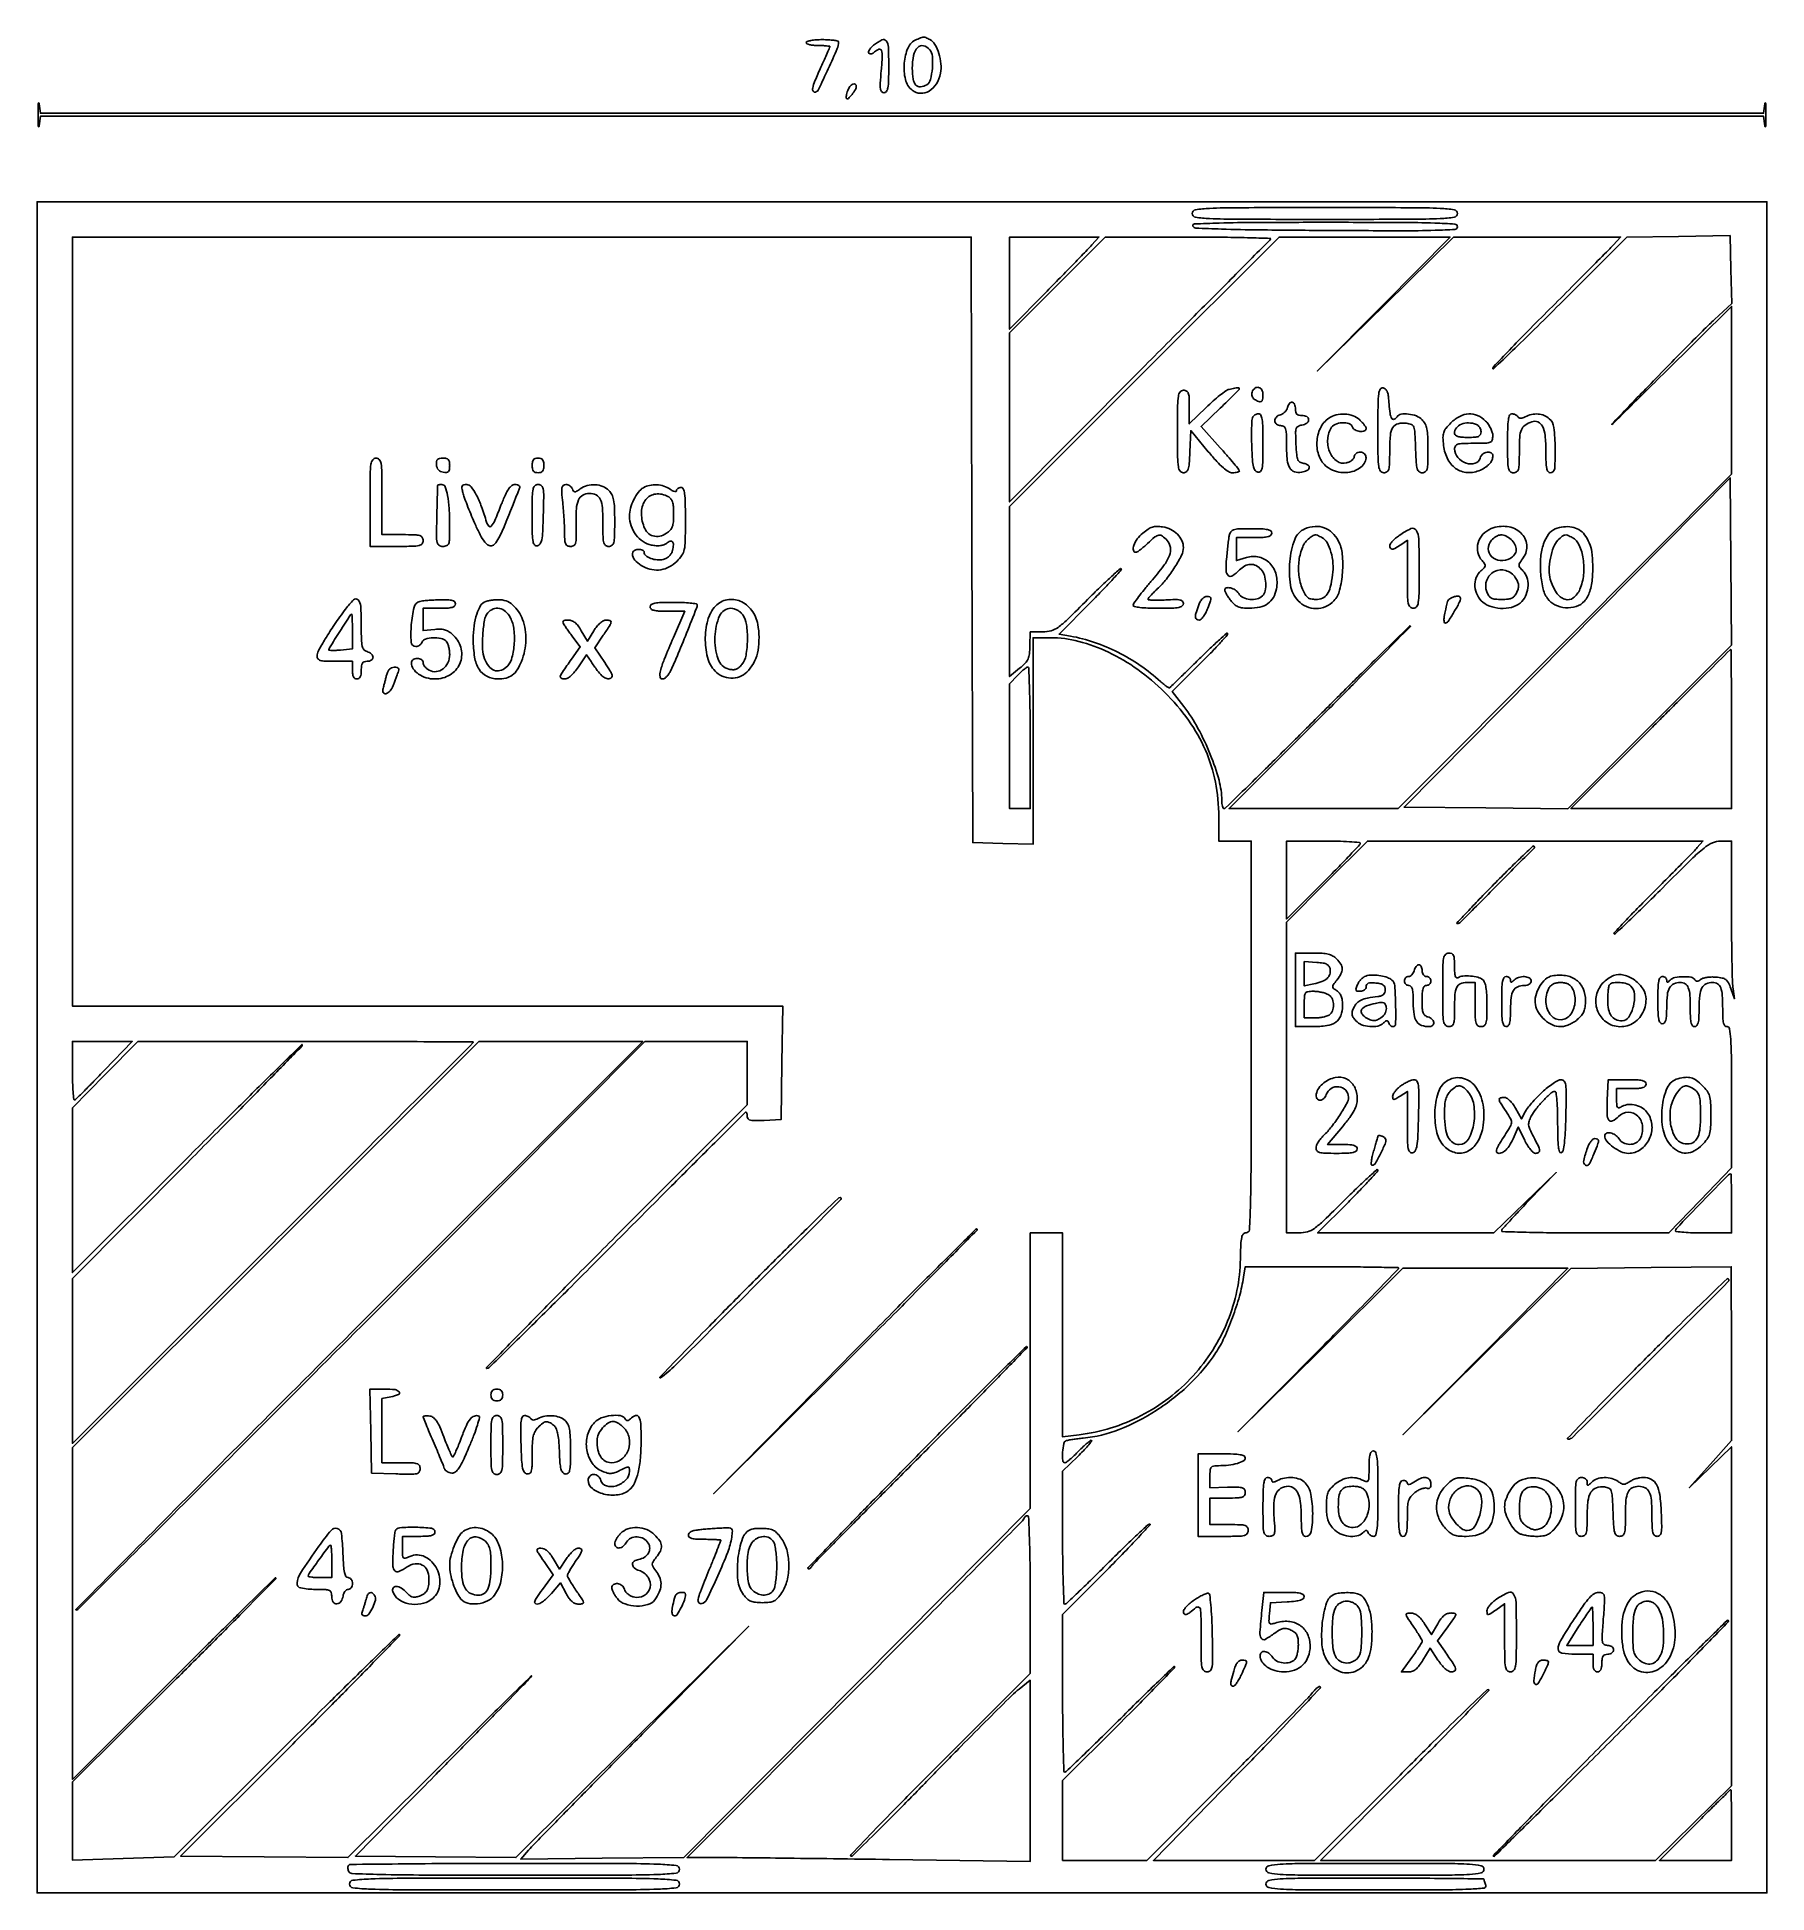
# Model space of a CAD drawing. Extents: x 42 to 629, y 10 to 640.
import ezdxf

# ---------------------------------------------------------------- set-up
doc = ezdxf.new("R2010")
doc.units = 0

msp = doc.modelspace()

# ---------------------------------------------------------------- linework, layer by layer
for points in [[(303, 638, 0.295869), (303.251055, 637.612873, 0.04382), (304.175, 637.29375, 0.037669), (305.467056, 637.07239, 0.023598), (307, 637, -0.008481), (308.533686, 636.973984, -0.014064), (309.825, 636.893755, -0.007689), (310.871983, 636.782831, -0.379222), (311, 636.638315, -0.100984), (310.94563, 636.37186, -0.000865), (310.11875, 634.43932, -0.002995), (309.149883, 632.222415, -0.001921), (308, 629.660273, 0.007077), (305.958078, 624.981967, 0.045937), (305.185455, 622.532772, 0.201187), (305.377372, 621.497541, 0.340339), (306.168338, 621.222779, 0.203738), (307.189054, 622.124767, 0.003371), (310.475654, 629.135878, 0.0054), (313.527648, 635.955273, 0.102864), (314, 638.226989, 0.354214), (313.753063, 638.531826, 0.017369), (312.384375, 638.772928, 0.021711), (310.608593, 638.944318, 0.013201), (308.5, 639, 0.017105), (306.39166, 638.927854, 0.027868), (304.615625, 638.70625, 0.026982), (303.292067, 638.391033, 0.332234)], [(325.860784, 637.08608, 0.0339), (325.011982, 636.2969, 0.054542), (324.418689, 635.508358, 0.074703), (324.145127, 634.836988, 0.261051), (324.266667, 634.402746, 0.152077), (324.65019, 634.200467, 0.098483), (325.155729, 634.206953, 0.081249), (325.707038, 634.421613, 0.063071), (326.216667, 634.816667, -0.109495), (327.649132, 635.729338, -0.416208), (328.513149, 635.32295, -0.098599), (328.813098, 633.280126, -0.010666), (328.467832, 628.5, 0.005772), (328.117978, 624.237334, 0.047963), (328.167388, 622.300579, 0.148595), (328.579915, 621.367785, 0.218212), (329.382512, 621, 0.248043), (330.213917, 621.439487, 0.105497), (330.70507, 622.641046, 0.038969), (330.945345, 625.037599, 0.005507), (331, 630, 0.010562), (330.86427, 636.424835, 0.14736), (330.111738, 638.587503, 0.371528), (328.669677, 638.928005, 0.05046)], [(340.409037, 639.027669, 0.195965), (337.56986, 636.267394, 0.082685), (336.243035, 631.015665, 0.080342), (336.676527, 625.459896, 0.164441), (338.985872, 621.810357, 0.162628), (341.73813, 620.779974, 0.145166), (344.703046, 621.545029, 0.119446), (347.195996, 624.004377, 0.092505), (348.579506, 627.572109, 0.071212), (348.719135, 630.797725, 0.051438), (347.99693, 634.329444, 0.053553), (346.671198, 637.367216, 0.14115), (344.985656, 639.007677, 0.012192), (343.594823, 639.708955, 0.110006), (342.934309, 639.859087, 0.090476), (342.224935, 639.732864, 0.006932)], [(344.93552, 635.577694, -0.157257), (345.833504, 633.334417, -0.039244), (345.794946, 629.335292, -0.038253), (345.147896, 625.438769, -0.194896), (343.885923, 623.693286, -0.114982), (341.789847, 622.973266, -0.242896), (340.233644, 623.585183, -0.14274), (339.27733, 625.63764, -0.038134), (339, 629.268615, -0.049093), (339.43348, 633.672847, -0.140586), (340.828097, 636.380962, -0.274585), (342.788924, 636.944671, -0.156778)], [(317.084336, 621.75, 0.02369), (316.792393, 620.851942, 0.03186), (316.619817, 620.014524, 0.033071), (316.569593, 619.331683, 0.191862), (316.698321, 619.001572, 0.426466), (317.288454, 618.993521, 0.027704), (318.547229, 620.420588, 0.030963), (319.686503, 622.066293, 0.136746), (320, 623.19113, 0.256948), (319.62183, 623.878434, 0.261696), (318.844527, 623.919558, 0.114566), (317.82945, 623.086561, 0.07358)], [(42.320074, 613.5, 0.004929), (42.344857, 610.986091, 0.02186), (42.43855, 609.510937, 0.62215), (42.577631, 609.46008, 0.172891), (42.723396, 609.75), (43.126717, 613), (335.5, 613), (627.873283, 613), (628.276604, 609.75, 0.172891), (628.422369, 609.46008, 0.62215), (628.56145, 609.510937, 0.02186), (628.655143, 610.986091, 0.004929), (628.679926, 613.5, 0.004929), (628.655143, 616.013909, 0.02186), (628.56145, 617.489063, 0.62215), (628.422369, 617.53992, 0.172891), (628.276604, 617.25), (627.873283, 614), (335.5, 614), (43.126717, 614), (42.723396, 617.25, 0.172891), (42.577631, 617.53992, 0.62215), (42.43855, 617.489063, 0.02186), (42.344857, 616.013909, 0.004929)], [(524, 580, -0.369158), (522.92677, 578.74448, -0.027963), (518.125, 578.261111, -0.010499), (508.503215, 578.035738, -0.000606), (479, 578, -0.000606), (449.496785, 578.035738, -0.010499), (439.875, 578.261111, -0.027963), (435.07323, 578.74448, -0.369158), (434, 580, -0.369158), (435.07323, 581.25552, -0.027963), (439.875, 581.738889, -0.010499), (449.496785, 581.964262, -0.000606), (479, 582, -0.000606), (508.503215, 581.964262, -0.010499), (518.125, 581.738889, -0.027963), (522.92677, 581.25552, -0.369158)], [(524, 575.489705, -0.396419), (523.145668, 574.581481, -0.008289), (516.399358, 574.280699, -0.007583), (505.00466, 574.134699, -0.000869), (479.333155, 574.239705, -0.001179), (456.728134, 574.424761, -0.005736), (443.916104, 574.706881, -0.003039), (435.171565, 575.053047, -0.310303), (434.249821, 575.75, -0.498713), (434.734311, 576.452714, -0.003493), (443.10154, 576.745378, -0.005902), (455.708479, 576.949295, -0.001092), (478.916667, 577, -0.000872), (504.749128, 576.95496, -0.0075), (516.28733, 576.741625, -0.008009), (523.145768, 576.401825, -0.39515)], [(359.245306, 469.25), (359.5, 366.5), (369.75, 366.215017), (380, 365.930034), (380, 400.965017), (380, 436), (385.834844, 436, -0.063608), (395.49441, 434.766158, -0.047655), (405.581754, 431.091679, -0.044501), (415.484064, 425.242993, -0.039874), (424.593584, 417.536524, -0.041847), (432.734718, 407.974174, -0.052884), (438.461568, 397.878055, -0.054314), (441.837291, 387.033963, -0.047994), (442.988131, 375.25), (443, 367), (448.5, 367), (454, 367), (454, 300.5, -0.000473), (453.960919, 259.173857, -0.006105), (453.74342, 243.749999, -0.007781), (453.379613, 235.066433, -0.397449), (452.25, 233.999751, 0.216989), (451.331511, 233.581295, 0.126136), (450.777896, 232.477808, 0.0437), (450.488558, 230.20661, 0.005495), (450.347861, 225.249751, -0.092501), (446.003153, 204.019886, -0.089046), (434.267604, 185.465221, -0.088194), (416.696454, 172.016472, -0.088492), (395.587235, 165.467632), (390, 164.769553), (390, 199.384777), (390, 234), (384.5, 234), (379, 234), (378.980638, 187.25), (378.961276, 140.5), (320.230638, 81.263998), (261.5, 22.027996), (233.801189, 21.763998), (206.102379, 21.5), (208.771414, 24.5, -0.01178), (210.788853, 26.662787, -0.000238), (221.240118, 37.340625, -0.000562), (233.470066, 49.795766, -0.000378), (247.470059, 64), (283.499668, 100.5), (243.978654, 61.233512), (204.457639, 21.967023), (177.247623, 22.233512), (150.037606, 22.5), (168.271599, 41, 0.000451), (176.725002, 49.592198, 0.00024), (187.166372, 60.234375, 0.000239), (197.820522, 71.114267, 0.000373), (206.989048, 80.5, 0.012237), (209.815134, 83.542895, 0.960213), (209.703477, 83.649998, 0.003532), (201.821028, 75.965489, 0.000658), (187.465655, 61.734037), (147.458806, 21.968074), (119.064594, 22.234037), (90.670383, 22.5), (127.835191, 59.621478, 0.001102), (142.084456, 73.917002, 0.001806), (154.082837, 86.095157, 0.000186), (164.754127, 97.012976, 0.19585), (165, 97.616608, 0.663189), (164.747738, 97.723148, 0.000189), (153.764062, 87.031082, 0.001823), (141.418649, 74.91631, 0.001074), (126.75, 60.353944), (88.5, 22.217629), (71.25, 21.686121), (54, 21.154614), (54, 34.396356), (54, 47.638098), (88.5, 81.927757, 0.000868), (101.727878, 95.120732, 0.001428), (112.865625, 106.331612, 0.000116), (122.819166, 116.412598, 0.197199), (123, 116.853273, 0.664586), (122.816219, 116.930471, 0.000122), (112.868112, 107.173651, 0.001462), (101.735475, 96.185668, 0.000864), (88.508465, 83.008462), (54.01693, 48.527795), (54.01739, 104.861845), (54.017851, 161.195896), (122.968007, 230.097948), (191.918163, 299), (219.707139, 299), (247.496114, 299), (151, 202.5, 0.000379), (114.053125, 165.49552, 0.000637), (83.079135, 134.346875, 0.000023), (55.190638, 106.226987, 0.666669), (55.285216, 106, 0.198385), (55.831423, 106.225597, 0.000023), (84.064565, 134.346875, 0.000631), (115.258328, 165.498443, 0.000381), (152.160284, 202.5), (248.254022, 299), (265.627011, 299), (283, 299), (282.991941, 288.25), (282.983882, 277.5), (238.302367, 232.75, 0.001081), (221.241165, 215.588624, 0.001835), (207.048643, 201.145313, 0.000192), (194.525557, 188.297203, 0.663418), (194.650966, 188, 0.196507), (195.361794, 188.290585, 0.00019), (208.073128, 200.778125, 0.001828), (222.253507, 214.82179, 0.001116), (238.89689, 231.5, -0.000481), (255.499111, 248.179289, -0.000796), (269.548377, 262.221875, -0.000036), (282.246875, 274.872169, -0.198399), (282.556349, 275, -0.277421), (282.727454, 274.897149, -0.052434), (282.869678, 274.544716, -0.042653), (282.967816, 274.043979, -0.027077), (283, 273.450096, 0.201706), (283.314343, 272.702586, 0.141074), (284.129102, 272.263431, 0.056714), (285.723726, 272.10222, 0.00989), (288.75, 272.200096), (294.5, 272.5), (294.771593, 291.75), (295.043186, 311), (174.521593, 311), (54, 311), (54, 441.5), (54, 572), (206.495306, 572), (358.990613, 572)], [(611.186522, 544, 0.008587), (607.872438, 540.805901, 0.001605), (601.917929, 534.828125, 0.001719), (595.004342, 527.794618, 0.001571), (587.927839, 520.5, 0.00019), (576.341131, 508.471696, 0.951734), (576.411222, 508.397213, 0.018681), (577.960949, 509.820612, 0.000084), (593.787735, 525.491847), (617, 548.483694), (616.97583, 519.991847), (616.95166, 491.5), (560.388262, 434.75), (503.824864, 378), (475.168481, 378), (446.512098, 378), (477.5, 409, 0.000804), (489.345181, 420.887981, 0.001359), (499.229036, 430.89375, 0.000105), (508.020787, 439.846232, 0.664832), (507.956258, 440, 0.196844), (507.587101, 439.848809, 0.0001), (498.491946, 430.89375, 0.001325), (488.385397, 420.885992, 0.000805), (476.483886, 409, -0.001168), (464.565527, 397.114447, -0.001911), (454.405346, 387.10625, -0.000208), (445.304007, 378.216746, -0.195746), (444.771579, 378, -0.282261), (444.473729, 378.182699, -0.050183), (444.226651, 378.819533, -0.041338), (444.05594, 379.720836, -0.026145), (444, 380.789901, 0.067114), (443.077782, 387.629519, 0.028956), (440.126901, 396.359841, 0.028483), (435.945124, 405.224235, 0.03893), (431.141593, 412.627427), (427.216252, 417.754854), (436.608126, 427.107677, 0.004627), (440.207804, 430.759356, 0.007163), (443.241137, 433.985228, 0.002841), (445.770508, 436.785353, 0.184284), (446, 437.386867, 0.641242), (445.742147, 437.505251, 0.003875), (443.190965, 435.27792, 0.008301), (440.105947, 432.449233, 0.004623), (436.437327, 428.906617, -0.000066), (432.739669, 425.270268, -0.000103), (429.55216, 422.137734, -0.000028), (426.770034, 419.405024, -0.003649), (426.426896, 419.072902, -0.321674), (426.114688, 419.029113, -0.022495), (425.305918, 419.500899, -0.025184), (424.322008, 420.208409, -0.015679), (423.239569, 421.129665, 0.033524), (416.322306, 426.603822, 0.033828), (408.755704, 431.086216, 0.034387), (400.781103, 434.443066, 0.037496), (392.647222, 436.560979), (388.794443, 437.261144), (399.597079, 448.097381, 0.004331), (403.703335, 452.288399, 0.007213), (407.079566, 455.897348, 0.00208), (409.910784, 459.038761, 0.397891), (409.899715, 459.433618, 0.399003), (409.505205, 459.443919, 0.002032), (406.335079, 456.565243, 0.007129), (402.694964, 453.136024, 0.00428), (398.466912, 448.966809, -0.003566), (391.536952, 442.113735, -0.036935), (388.465922, 439.533064, -0.087913), (386.099123, 438.390821, -0.068674), (383.267054, 438), (379, 438), (378.927803, 433.25, -0.024273), (378.755147, 430.544701, -0.080014), (378.276463, 428.828181, -0.083595), (377.295487, 427.389517, -0.028053), (375.427803, 425.651508), (372, 422.803016), (372.003099, 451.651508), (372.006198, 480.5), (417.73015, 526.25), (463.454102, 572), (492.468716, 572), (521.483331, 572), (498.991666, 549.269824), (476.5, 526.539647), (499.590356, 549.269824), (522.680713, 572), (551.014671, 572), (579.348628, 572), (576.924314, 569.360744, -0.009058), (575.229735, 567.58171, -0.000451), (569.557455, 561.849081, -0.000727), (562.800606, 555.05244, -0.000525), (555.25, 547.495314, 0.002133), (547.870172, 540.061461, 0.003437), (541.654688, 533.659381, 0.000671), (536.237922, 527.987493, 0.192593), (536, 527.392723, 0.660088), (536.250742, 527.285548, 0.000549), (542.682812, 533.448556, 0.003107), (550.024823, 540.587138, 0.001809), (558.75, 549.239039), (581.5, 571.961772), (599, 572.230886), (616.5, 572.5), (616.796418, 561), (617.092837, 549.5)], [(399.924314, 569.32578, -0.007721), (398.359156, 567.651963, -0.000735), (394.46683, 563.628033, -0.000938), (389.809838, 558.845717, -0.00074), (384.75, 553.684482), (372, 540.717405), (372, 556.358702), (372, 572), (387.174314, 572), (402.348628, 572)], [(460.577833, 571.25, 0.001723), (459.971641, 570.644059, 0.000002), (447.145356, 557.734303, 0.000018), (432.800632, 543.295063, 0.000011), (415.911166, 526.292309), (372, 482.084617), (372, 510.781272), (372, 539.477926), (388.238634, 555.738963), (404.477268, 572), (432.9053, 572, -0.002475), (443.754855, 571.946295, -0.004299), (452.76067, 571.779688, -0.001055), (460.457772, 571.55482, -0.658221)], [(446.5, 520.294427, 0.095601), (445.404002, 519.80087, 0.013323), (443.398438, 518.306413, 0.014838), (441.098112, 516.381772, 0.012098), (438.75, 514.191732), (433, 508.562607), (433, 514.281303, 0.009164), (432.939787, 517.566364, 0.075086), (432.662567, 519.035163, 0.189446), (432.057168, 519.738236, 0.121963), (431, 520, 0.235138), (429.887801, 519.446349, 0.126958), (429.285714, 518, 0.033055), (429.042793, 514.801805, 0.002431), (429, 506, 0.00249), (429.043421, 497.279591, 0.032229), (429.284932, 494.039192, 0.120146), (429.872294, 492.559939, 0.243041), (430.95619, 492, 0.1554), (432.000213, 492.332512, 0.163766), (432.633085, 493.201463, 0.058991), (432.978821, 495.028883, 0.007019), (433.20619, 499.151165), (433.5, 506.30233), (439.450713, 499.151165, 0.010861), (442.330758, 495.839156, 0.029797), (444.546387, 493.674559, 0.042405), (446.314223, 492.387196, 0.137011), (447.700713, 492, 0.024665), (448.58184, 492.043493, 0.039219), (449.324584, 492.17638, 0.046519), (449.852923, 492.368287, 0.290104), (450, 492.600444, 0.172233), (449.857408, 493.002115, 0.002121), (448.093673, 495.154492, 0.005985), (445.997774, 497.629283, 0.003846), (443.510377, 500.4519), (437.020753, 507.702913), (443.510377, 513.93457, 0.003126), (445.998073, 516.353456, 0.004967), (448.093673, 518.458138, 0.001364), (449.888418, 520.306899, 0.194354), (450, 520.583113, 0.323995), (449.828432, 520.82009, 0.100284), (449.365021, 520.874842, 0.033237), (448.441703, 520.736482, 0.004327)], [(454.322898, 519.399075, 0.089203), (454.193534, 518.720843, 0.07897), (454.299018, 518.008817, 0.080028), (454.617582, 517.372891, 0.095843), (455.104283, 516.914388, 0.038296), (456.564468, 516.139447, 0.232123), (457.395857, 516.176726, 0.232998), (457.873075, 516.856634, 0.03856), (458, 518.5, 0.119778), (457.600617, 520.14326, 0.216845), (456.534089, 520.982817, 0.233995), (455.269027, 520.700036, 0.131946)], [(497, 506.573324, 0.002307), (497.042368, 497.388903, 0.0318), (497.284309, 494.071666, 0.122684), (497.884688, 492.570836, 0.24104), (499, 492, 0.148316), (500.073673, 492.32565, 0.181219), (500.682227, 493.172194, 0.060193), (500.946812, 494.990622, 0.006062), (501, 499.377555, -0.021201), (501.224532, 504.670399, -0.114849), (502.105105, 507.386716, -0.200517), (503.821831, 508.645851, -0.088027), (506.689528, 508.822258, -0.074641), (508.363481, 508.371261, -0.205712), (509.181538, 507.498152, -0.073487), (509.548515, 505.691351, -0.004621), (509.790442, 500.25, 0.00558), (510.015397, 495.400136, 0.052233), (510.351906, 493.339588, 0.157722), (510.983962, 492.373009, 0.171351), (512.040442, 492, 0.164703), (513.090486, 492.355536, 0.171047), (513.688764, 493.270639, 0.054661), (513.948134, 495.239201, 0.005447), (514, 500, 0.009023), (513.921557, 504.346312, 0.040348), (513.625, 506.875, 0.069191), (513.026722, 508.590516, 0.078078), (512, 510, 0.104855), (510.054094, 511.265049, 0.062681), (507.364287, 511.929869, 0.066645), (504.848609, 511.889652, 0.220509), (503.5, 511, -0.150694), (502.55072, 510.17063, -0.371603), (501.730574, 510.417724, -0.106642), (501.118952, 512.072143, -0.021007), (500.80226, 515.240634, 0.014771), (500.571935, 517.876727, 0.059101), (500.195722, 519.449745, 0.109659), (499.609692, 520.36149, 0.149402), (498.75, 520.813958, 0.319008), (497.798902, 520.378066, 0.100632), (497.274313, 518.810123, 0.028068), (497.043942, 515.332847, 0.002508)], [(454.425484, 510.666411, 0.080148), (454.236713, 509.765087, 0.006014), (454.150171, 507.255491, 0.008193), (454.131924, 504.244101, 0.006134), (454.206869, 500.92747, 0.006673), (454.428622, 496.330904, 0.04205), (454.768785, 494.01117, 0.099856), (455.337164, 492.767595, 0.190827), (456.25, 492.187735, 0.254458), (457.172769, 492.482856, 0.147333), (457.714867, 493.549111, 0.040489), (457.952782, 495.997685, 0.003982), (458, 501.926676, 0.005001), (457.945454, 507.379632, 0.032727), (457.711994, 510.10552, 0.08105), (457.254856, 511.519878, 0.281187), (456.468615, 512, 0.079427), (455.844943, 511.900298, 0.065403), (455.236749, 511.608258, 0.066643), (454.735525, 511.176243, 0.090225)], [(466.313926, 514.092454, -0.076712), (465.981704, 513.325776, -0.055901), (465.401283, 512.598717, -0.055901), (464.674224, 512.018296, -0.076712), (463.907546, 511.686074, 0.137684), (462.534188, 510.88246, 0.200837), (462.031922, 509.592571, 0.229825), (462.617124, 508.459891, 0.161921), (464, 508, -0.140474), (465.069552, 507.693463, -0.184439), (465.6773, 506.890306, -0.064066), (465.945096, 505.17688, -0.006771), (466, 501.122445, 0.023888), (466.230015, 496.310766, 0.10636), (467.081069, 493.63051, 0.190211), (468.663946, 492.362278, 0.111777), (471.11663, 492.173236, 0.076228), (472.895757, 492.719431, 0.227391), (473.669719, 493.689171, 0.318314), (473.283121, 494.629845, 0.106324), (471.807632, 495.172897, -0.096283), (470.542237, 495.610266, -0.167841), (469.823603, 496.440525, -0.074375), (469.443692, 498.045738, -0.009014), (469.204244, 501.674453, -0.007463), (469.079616, 505.456804, -0.079293), (469.294363, 506.978004, -0.196604), (469.931435, 507.755021, -0.088964), (471.204244, 508.174453, 0.115955), (472.852753, 508.817159, 0.243148), (473.484031, 509.997458, 0.281721), (472.859342, 511.051242, 0.131183), (471.25, 511.420599, -0.055027), (470.158466, 511.502255, -0.151336), (469.482957, 511.858241, -0.146756), (469.114667, 512.542166, -0.050677), (469, 513.670599, 0.085743), (468.72288, 515.274715, 0.274843), (467.920674, 515.939806, 0.286356), (466.984599, 515.541826, 0.089041)], [(480.360323, 510.539827, 0.130032), (477.472877, 507.119863, 0.100552), (476.298838, 502.36616, 0.101634), (477.076392, 497.574602, 0.136039), (479.672043, 494.043331, 0.083666), (482.22496, 492.650076, 0.072336), (485.227049, 492.078281, 0.073336), (488.227827, 492.387306, 0.090743), (490.777494, 493.556704, 0.090769), (492.371526, 495.172097, 0.140118), (492.983259, 497.022532, 0.212271), (492.430727, 498.416083, 0.196207), (491, 499, 0.072399), (490.235734, 498.888753, 0.087292), (489.5875, 498.564972, 0.100465), (489.154144, 498.083801, 0.13402), (489, 497.519052, -0.155025), (488.804272, 496.902945, -0.069426), (488.216064, 496.276377, -0.059027), (487.352187, 495.734266, -0.049189), (486.331282, 495.368298, -0.209801), (483.176339, 495.902395, -0.142031), (480.772214, 498.714639, -0.114457), (479.930091, 502.929054, -0.115686), (481.035184, 507.065741, -0.16589), (482.476995, 508.410582, -0.090905), (484.849347, 508.992433, -0.097529), (487.136167, 508.681263, -0.22223), (488.361626, 507.5, 0.188041), (489.246798, 506.526965, 0.086522), (490.916024, 506.031953, 0.106402), (492.427603, 506.178014, 0.32653), (493, 506.961045, 0.13221), (492.866145, 507.458419, 0.026125), (492.35711, 508.238726, 0.02602), (491.649286, 509.109937, 0.021616), (490.811439, 509.961045, 0.099294), (488.574001, 511.339254, 0.074845), (485.739198, 511.927882, 0.074043), (482.825856, 511.657648, 0.092942)], [(521.798406, 508.952252, 0.026253), (520.105869, 507.071991, 0.091404), (519.328387, 505.642395, 0.085772), (519.086274, 503.980656, 0.021453), (519.276952, 501.235249, 0.095322), (520.769203, 496.450386, 0.131586), (523.835081, 493.185991, 0.14224), (527.928577, 492.042082, 0.119165), (532.315741, 493.149704, 0.037305), (533.935169, 494.162945, 0.066069), (535.069071, 495.252832, 0.079562), (535.741372, 496.442282, 0.086065), (535.984687, 497.75, 0.275115), (535.41647, 498.731693, 0.17239), (534.06883, 498.959878, 0.124756), (532.542019, 498.274519, 0.162627), (531.710251, 497, -0.261453), (529.977533, 495.20317, -0.1591), (526.947474, 495.274247, -0.128434), (524.076468, 497.215222, -0.182189), (523, 500.071429, -0.14568), (523.302341, 501.087093, -0.177767), (524.092593, 501.675824, -0.064574), (525.753049, 501.942869, -0.007623), (529.5, 502, 0.006299), (533.647274, 502.05225, 0.087234), (535.111607, 502.347902, 0.229103), (535.779334, 503.06882, 0.074307), (536, 504.545455, 0.075857), (535.824198, 505.697555, 0.038394), (535.278977, 507.064205, 0.037017), (534.484837, 508.418504, 0.045294), (533.545455, 509.545455, 0.090972), (530.799657, 511.439933, 0.118795), (527.810979, 512.002409, 0.111338), (524.748969, 511.147654, 0.072983)], [(541, 502, 0.003852), (541.047257, 495.866382, 0.045528), (541.3, 493.5, 0.160003), (541.909584, 492.42216, 0.186821), (543, 492, 0.148316), (544.073673, 492.32565, 0.181219), (544.682227, 493.172194, 0.060193), (544.946812, 494.990622, 0.006062), (545, 499.377555, -0.0148), (545.141892, 504.169998, -0.085944), (545.717895, 506.6227, -0.141521), (546.950882, 508.137156, -0.066166), (549.221061, 509.302276, -0.187477), (551.310349, 509.242472, -0.182165), (552.842301, 507.787457, -0.088024), (553.742308, 504.599777, -0.024901), (554, 499.428571, 0.007764), (554.059956, 495.567661, 0.042072), (554.300481, 493.488095, 0.099111), (554.759206, 492.393418, 0.249066), (555.5, 492, 0.393926), (556.992877, 493.392205, 0.021923), (557.172863, 500.334373, 0.024792), (556.696051, 507.388418, 0.181496), (555.171259, 510.345012, 0.087639), (553.435356, 511.43511, 0.076724), (551.348232, 511.929867, 0.073421), (549.124849, 511.780744, 0.069574), (546.994947, 510.997296, -0.037319), (546.13183, 510.615166, -0.085757), (545.433998, 510.494591, -0.122593), (544.895305, 510.628687, -0.133099), (544.501671, 510.997296, 0.088053), (544.158675, 511.381163, 0.053314), (543.640716, 511.705456, 0.051312), (543.038146, 511.925633, 0.062027), (542.440983, 512, 0.298997), (541.712532, 511.521625, 0.066483), (541.286025, 510.015073, 0.030398), (541.0564, 507.23248, 0.005389)], [(530.418213, 508.393011, -0.093632), (531.022963, 508.019628, -0.066804), (531.53535, 507.408253, -0.064844), (531.881759, 506.662047, -0.076427), (532, 505.893011, -0.116622), (531.772963, 504.932859, -0.178926), (531.155709, 504.355167, -0.085373), (529.924976, 504.069773, -0.014383), (527.5, 504, -0.01852), (525.496591, 504.074233, -0.051836), (524.115385, 504.322222, -0.088723), (523.287744, 504.730437, -0.238261), (523, 505.3, -0.16202), (523.629203, 507.190768, -0.134112), (525.311989, 508.50128, -0.10873), (527.748227, 508.940632, -0.08224)], [(155, 482), (155, 467), (164, 467, 0.004487), (169.467166, 467.049067, 0.050222), (171.625, 467.305556, 0.168559), (172.613791, 467.915397, 0.17273), (173, 469, 0.142406), (172.688767, 470.070611, 0.183695), (171.875, 470.678571, 0.063075), (170.135837, 470.945542, 0.006583), (166, 471), (159, 471), (159, 484, 0.002682), (158.95637, 492.134523, 0.035495), (158.711538, 495.125, 0.134742), (158.106787, 496.477318, 0.224251), (157, 497, 0.245279), (155.882367, 496.416641, 0.119596), (155.283333, 494.875, 0.030926), (155.042075, 491.469187, 0.002222)], [(177.49547, 494.75, 0.068397), (177.705128, 493.757189, 0.098431), (178.166349, 492.989375, 0.099934), (178.880116, 492.464098, 0.072408), (179.828351, 492.180449, 0.053495), (180.933226, 492.137104, 0.18596), (181.569803, 492.43322, 0.157455), (181.90616, 493.120148, 0.035763), (182, 494.430449, 0.042426), (181.890313, 495.720814, 0.142849), (181.523026, 496.474638, 0.156024), (180.830905, 496.874683, 0.053685), (179.667119, 497, 0.048521), (178.526002, 496.889002, 0.153485), (177.859487, 496.52616, 0.158457), (177.532825, 495.855713, 0.052702)], [(210, 494.5, 0.044917), (210.106468, 493.317234, 0.124434), (210.45, 492.5625, 0.149477), (211.064742, 492.142566, 0.07578), (212, 492, 0.07578), (212.935258, 492.142566, 0.149477), (213.55, 492.5625, 0.124434), (213.893532, 493.317234, 0.044917), (214, 494.5, 0.044917), (213.893532, 495.682766, 0.124434), (213.55, 496.4375, 0.149477), (212.935258, 496.857434, 0.07578), (212, 497, 0.07578), (211.064742, 496.857434, 0.149477), (210.45, 496.4375, 0.124434), (210.106468, 495.682766, 0.044917)], [(177.93874, 487.75, 0.052898), (177.911405, 487.548148, 0.000124), (177.82581, 484.5625, 0.000814), (177.735655, 481.197493, 0.000506), (177.640321, 477.25, 0.003108), (177.526852, 470.543717, 0.052336), (177.734419, 468.339101, 0.206047), (178.402024, 467.373365, 0.140803), (179.701581, 467, 0.099619), (180.989027, 467.259078, 0.214947), (181.663678, 467.983003, 0.075956), (181.943237, 469.563137, 0.006279), (181.988994, 473.75, 0.012794), (181.8221, 479.880443, 0.032265), (181.299802, 484.312264, 0.043655), (180.499437, 487.214669, 0.313304), (179.369158, 488, 0.017121), (178.840061, 487.981878, 0.026144), (178.384195, 487.926562, 0.023962), (178.033859, 487.847874, 0.271822)], [(186.46921, 485.25, 0.02591), (186.932629, 483.731926, 0.005304), (187.917628, 481.104688, 0.005572), (189.130084, 478.073052, 0.005209), (190.436638, 475, 0.011771), (192.074561, 471.48412, 0.034215), (193.424216, 469.169556, 0.05123), (194.617716, 467.748793, 0.156373), (195.732851, 467.196983, 0.251175), (197.222874, 467.728912, 0.065978), (198.711663, 469.88664, 0.021998), (200.833623, 474.535358, 0.001863), (205.719382, 486.75, 0.143947), (205.765147, 487.252396, 0.173916), (205.523236, 487.656445, 0.119369), (204.984714, 487.916131, 0.052976), (204.195358, 488, 0.161679), (203.063371, 487.624138, 0.083542), (202.021289, 486.534151, 0.044819), (200.894217, 484.503315, 0.0108), (199.410379, 480.949013, -0.006818), (197.295792, 475.768192, -0.077258), (196.131695, 473.892153, -0.447418), (195.268913, 473.875055, -0.118967), (194.503687, 475.235479, 0.018035), (192.816705, 480.472556, 0.034364), (191.028236, 484.516538, 0.04143), (189.281985, 487.253517, 0.234163), (187.775449, 488, 0.058747), (186.759151, 487.880177, 0.226938), (186.27891, 487.491002, 0.150057), (186.169168, 486.742373, 0.023038)], [(210, 477.426676, 0.003739), (210.046696, 471.182953, 0.038603), (210.283456, 468.620232, 0.141275), (210.824156, 467.500853, 0.263156), (211.75, 467.188402, 0.211012), (212.68151, 467.83267, 0.090154), (213.240883, 469.27503, 0.035666), (213.568467, 472.018601, 0.004927), (213.784983, 477.761727, 0.003448), (213.919234, 484.174641, 0.045864), (213.73624, 486.527227, 0.172283), (213.145137, 487.582722, 0.18173), (212.034983, 488, 0.188369), (210.917623, 487.563561, 0.16033), (210.298116, 486.451055, 0.044063), (210.045934, 483.988945, 0.0035)], [(220.357544, 481.853309, -0.006151), (220.603614, 479.181518, -0.004607), (220.811278, 476.233424, -0.004658), (220.955381, 473.453714, -0.01062), (221, 471.353309, 0.014707), (221.070613, 468.953119, 0.095032), (221.367028, 467.784061, 0.189848), (221.979002, 467.20502, 0.095924), (223.037833, 467, 0.141778), (224.138078, 467.31838, 0.193177), (224.736798, 468.146849, 0.061344), (224.956839, 469.947431, 0.005563), (224.90214, 474.484037, -0.020475), (224.995418, 479.735119, -0.087036), (225.715761, 482.779523, -0.162523), (227.158247, 484.397232, -0.13083), (229.422445, 485, -0.116141), (231.700072, 484.463715, -0.173321), (233.103402, 483.002144, -0.088619), (233.81735, 480.147377, -0.017073), (234, 474.8, 0.005562), (234.051929, 470.131968, 0.057251), (234.314103, 468.225, 0.178181), (234.923195, 467.341652, 0.154838), (236, 467, 0.165398), (237.081504, 467.367819, 0.1727), (237.691176, 468.3125, 0.052938), (237.94985, 470.365904, 0.004884), (238, 475.5, 0.008091), (237.924472, 480.167298, 0.038985), (237.632353, 482.805147, 0.069381), (237.035762, 484.565463, 0.080195), (236, 486, 0.100761), (233.952656, 487.354724, 0.082839), (231.389304, 487.923662, 0.080368), (228.708251, 487.634926, 0.086046), (226.32398, 486.514371, -0.015608), (225.086382, 485.703889, -0.138013), (224.463939, 485.528742, -0.247997), (224.028507, 485.758867, -0.05807), (223.632859, 486.514371, 0.088688), (223.289846, 487.082318, 0.066536), (222.738542, 487.563597, 0.065633), (222.07142, 487.88893, 0.080839), (221.388928, 488, 0.176985), (220.557027, 487.696011, 0.177806), (220.119092, 486.927904, 0.060259), (220.045887, 485.333212, 0.007411)], [(247.749978, 486.919889, 0.099908), (246.042856, 485.402676, 0.046722), (244.485897, 482.872862, 0.045808), (243.372256, 479.973895, 0.069248), (243.003738, 477.29966, 0.084206), (243.572008, 473.976237, 0.077749), (245.210339, 470.923473, 0.080836), (247.630801, 468.614927, 0.104116), (250.463265, 467.440914, 0.029676), (252.082172, 467.235662, 0.045592), (253.493692, 467.270031, 0.05443), (254.658942, 467.53577, 0.090181), (255.535128, 468.029153, -0.075968), (256.798002, 468.788012, -0.319522), (257.611692, 468.598262, -0.204283), (257.948287, 467.583006, -0.040777), (257.628801, 465.657163, -0.069903), (257.203056, 464.607972, -0.068), (256.501545, 463.705674, -0.067118), (255.574396, 463.0152, -0.065137), (254.488186, 462.586391, -0.085578), (252.437111, 462.431931, -0.066427), (250.253027, 462.939252, -0.07521), (248.560976, 463.888008, -0.23141), (248, 465.035184, 0.196715), (247.849156, 465.403753, 0.086308), (247.4125, 465.716585, 0.066223), (246.765503, 465.929, 0.046275), (246, 466, 0.202808), (244.433136, 465.337194, 0.268897), (244.065123, 463.865617, 0.134024), (245.279771, 461.870055, 0.068369), (247.684259, 460.149704, 0.07543), (250.647458, 459.121683, 0.084647), (253.662792, 459.078046, 0.084243), (256.533688, 460.03743, 0.073834), (259.076923, 461.923077, 0.046212), (260.80333, 464.001936, 0.099033), (261.618056, 465.911578, 0.047173), (261.938177, 468.769194, 0.004321), (262, 475.923077, 0.004515), (261.946052, 481.897624, 0.029143), (261.716146, 484.903846, 0.068441), (261.274775, 486.490808, 0.299191), (260.5, 487, 0.068712), (259.926677, 486.920837, 0.085029), (259.440625, 486.689593, 0.099884), (259.115625, 486.346258, 0.140632), (259, 485.943296, -0.315737), (258.810193, 485.672683, -0.143156), (258.355897, 485.643982, -0.068119), (257.642663, 485.910261, -0.029426), (256.777494, 486.443296, 0.076172), (254.702624, 487.468605, 0.063627), (252.282234, 487.908611, 0.064225), (249.852399, 487.724736, 0.081079)], [(256.065741, 483.964816, -0.096905), (257.009261, 483.194619, -0.095288), (257.599778, 482.121313, -0.06076), (257.911168, 480.516152, -0.017562), (258, 477.987869, -0.018323), (257.901177, 475.292076, -0.071346), (257.544759, 473.665675, -0.100267), (256.817894, 472.501273, -0.058276), (255.548963, 471.440125, -0.09087), (253.265818, 470.478062, -0.125753), (251.054254, 470.550269, -0.130443), (249.205434, 471.664174, -0.1018), (247.942716, 473.650669, -0.09863), (247.077297, 478.794069, -0.160657), (248.575004, 482.915995, -0.20101), (251.90793, 484.766985, -0.151548)], [(417.194678, 471.510357, 0.058523), (415.344187, 469.541346, 0.073133), (414.161762, 467.332303, 0.131749), (414.024476, 465.691304, 0.362841), (414.851686, 465, 0.148199), (415.341219, 465.148355, 0.014022), (416.375333, 465.88125, 0.016971), (417.578106, 466.850972, 0.012564), (418.842584, 468, -0.016651), (421.302634, 470.199009, -0.135898), (422.662698, 470.816171, -0.205005), (423.866418, 470.510657, -0.045598), (425.463534, 469.040295, -0.147875), (426.582958, 466.674418, -0.131236), (426.275921, 463.960653, -0.068244), (424.27909, 460.390109, -0.016117), (419.982202, 455.059391, 0.006988), (417.690056, 452.319667, 0.010233), (415.757272, 449.840798, 0.006013), (414.212845, 447.721465, 0.155671), (414, 447.054393, 0.354824), (414.37159, 446.596692, 0.020882), (416.265378, 446.281012, 0.02156), (418.932969, 446.066335, 0.009298), (422.5, 446, 0.00607), (427.118747, 446.056075, 0.040148), (429.41253, 446.29673, 0.105061), (430.575342, 446.780348, 0.246652), (431, 447.588821, 0.197678), (430.680836, 448.364556, 0.147254), (429.85893, 448.811158, 0.056516), (428.222573, 448.962828, 0.008977), (424.998178, 448.838821, -0.008771), (422.69697, 448.749368, -0.014662), (420.759926, 448.764883, -0.008361), (419.196367, 448.84948, -0.394568), (418.998178, 449.062909, -0.175167), (419.12171, 449.40127, -0.008443), (419.920202, 450.323234, -0.012931), (420.933354, 451.396702, -0.008882), (422.134425, 452.562909, 0.036852), (425.212407, 455.905436, 0.026693), (428.142772, 460.03473, 0.025024), (430.396305, 464.028154, 0.116454), (431, 466.584997, 0.109745), (430.472036, 468.961446, 0.087453), (428.960171, 471.116822, 0.081098), (426.68065, 472.753848, 0.075721), (423.944678, 473.629665, 0.038058), (421.982826, 473.792027, 0.077836), (420.459659, 473.563589, 0.071251), (418.995196, 472.862507, 0.027697)], [(446.581741, 470.75, 0.016572), (446.374396, 469.519768, 0.004007), (446.115369, 467.471875, 0.004108), (445.856202, 465.116406, 0.004071), (445.634942, 462.75, 0.024421), (445.487484, 458.684552, 0.215357), (446.229589, 457.09509, 0.339862), (447.615202, 457.01947, 0.046205), (450, 459, -0.072462), (451.883951, 460.404815, -0.118739), (453.798041, 460.913357, -0.126594), (455.646727, 460.483353, -0.088945), (457.345012, 459.171259, -0.10835), (458.466639, 457.210959, -0.063378), (458.945799, 454.536182, -0.065004), (458.739131, 451.930616, -0.145111), (457.8, 450.2, -0.138498), (456.019454, 449.203677, -0.08374), (453.59156, 449.038771, -0.084404), (451.262736, 449.677483, -0.145121), (449.767927, 451, 0.107169), (448.585346, 452.215262, 0.088186), (446.921813, 452.93747, 0.13369), (445.560807, 452.893722, 0.329409), (445, 452.134859, 0.117439), (445.115258, 451.65091, 0.016758), (445.60882, 450.749863, 0.018289), (446.278991, 449.707092, 0.014683), (447.07258, 448.634859, 0.045391), (448.317348, 447.31793, 0.08154), (449.573978, 446.529877, 0.071445), (451.130497, 446.124544, 0.028034), (453.350074, 446, 0.05621), (456.956977, 446.406775, 0.099387), (459.67814, 447.630883, 0.110319), (461.53293, 449.70264, 0.08143), (462.585726, 452.605268, 0.106058), (462.461943, 457.386963, 0.131804), (460.339459, 461.278564, 0.143654), (456.719129, 463.370882, 0.134926), (452.445152, 463.244548), (449, 462.187201), (449, 466.093601), (449, 470), (455, 470, 0.010614), (458.035942, 470.064452, 0.050675), (459.75, 470.3125, 0.113455), (460.662288, 470.77697, 0.222027), (461, 471.5, 0.241099), (460.62337, 472.235664, 0.10357), (459.586509, 472.696282, 0.044455), (457.621211, 472.938845, 0.008488), (454.019052, 473, 0.007026), (449.817383, 472.940959, 0.066516), (448.044107, 472.65308, 0.166429), (447.117213, 471.986298, 0.10469)], [(472.20557, 472.952402, 0.213605), (468.774109, 469.401251, 0.063932), (467.094767, 461.880255, 0.062494), (467.358808, 453.841381, 0.150248), (469.954251, 448.548697, 0.101578), (472.716937, 446.600706, 0.10359), (476.004043, 445.916426, 0.103465), (479.292688, 446.608447, 0.101095), (482.059449, 448.56328, 0.128546), (484.013986, 452.153845, 0.042384), (484.967675, 458.136078, 0.04274), (484.892559, 464.36644, 0.095228), (483.553965, 468.895644, 0.081749), (481.492154, 471.662646, 0.106388), (478.814115, 473.324147, 0.104696), (475.655463, 473.752166, 0.077079)], [(504.253199, 470.75, 0.023886), (503.019689, 469.796903, 0.029751), (501.97496, 468.79375, 0.030591), (501.223137, 467.873581, 0.15371), (501.017281, 467.25, 0.144641), (501.260245, 466.383792, 0.279836), (501.880867, 466.072953, 0.111076), (502.995647, 466.421011, 0.021788), (504.777494, 467.556704), (507, 469.113408), (507, 457.556704, 0.003146), (507.045119, 450.385031, 0.039716), (507.293265, 447.694588, 0.14663), (507.901015, 446.475737, 0.207155), (509, 446, 0.22979), (510.109491, 446.538325, 0.130799), (510.712963, 447.9375, 0.034233), (510.956805, 451.03185, 0.00255), (511, 459.5, 0.006383), (510.871415, 469.571317, 0.129384), (510.025899, 472.480205, 0.383052), (508.229408, 473.033887, 0.044387)], [(535.465282, 473.048476, 0.109653), (532.642833, 471.102853, 0.118022), (531.000376, 468.19303, 0.124456), (530.899796, 464.978165, 0.130534), (532.349005, 462.166847, -0.029141), (533.219326, 461.084634, -0.1838), (533.395061, 460.411834, -0.167047), (533.086883, 459.755674, -0.023147), (531.974005, 458.709771, 0.129219), (530.379672, 456.407538, 0.103042), (529.946791, 453.407713, 0.099535), (530.749239, 450.396844, 0.111813), (532.634859, 448.07258, 0.095317), (535.774933, 446.451939, 0.07633), (539.553493, 445.94244, 0.079366), (543.166125, 446.587646, 0.120953), (545.825686, 448.314451, 0.097425), (547.342703, 450.734392, 0.08274), (547.944626, 453.694493, 0.086472), (547.548218, 456.569652, 0.123361), (546.196369, 458.75, -0.030147), (545.162719, 459.881551, -0.179136), (544.910998, 460.627568, -0.135446), (545.170481, 461.471363, -0.014732), (546.324963, 463.169571, 0.18328), (547.510953, 467.557393, 0.185614), (545.479958, 471.599594, 0.15356), (540.848937, 473.742573, 0.129152)], [(557.20557, 472.952402, 0.142863), (554.911242, 471.15161, 0.073138), (553.221787, 467.870629, 0.058878), (552.273024, 463.459965, 0.039482), (552.193843, 458.2967, 0.039228), (552.959937, 452.938209, 0.097499), (554.549426, 449.328665, 0.127575), (557.075246, 447.167175, 0.094957), (560.631661, 446.203169, 0.095533), (564.313321, 446.628935, 0.13475), (567.073554, 448.41185, 0.110683), (568.889757, 451.666939, 0.051477), (569.787076, 456.445959, 0.053954), (569.56985, 465.110708, 0.130332), (567.140306, 470.986573, 0.191406), (562.841526, 473.570897, 0.137023)], [(477.985656, 470.007677, -0.144132), (479.744696, 468.275548, -0.056717), (481.061417, 465.103896, -0.051582), (481.753721, 461.236062, -0.052613), (481.632399, 457.334709, -0.025062), (480.850934, 453.189354, -0.091481), (479.766999, 450.754903, -0.143147), (478.183382, 449.460922, -0.100517), (475.91379, 449, -0.048769), (474.289362, 449.158822, -0.116892), (473.195059, 449.657585, -0.099525), (472.336518, 450.652365, -0.029469), (471.448973, 452.467881, -0.0701), (470.207812, 457.213503, -0.061933), (470.248072, 462.328572, -0.06698), (471.472607, 466.834728, -0.131303), (473.736157, 469.75, -0.016124), (475.044276, 470.67841, -0.131861), (475.732663, 470.908654, -0.124783), (476.460362, 470.770423, -0.01385)], [(542.171259, 469.345012, -0.085735), (543.504667, 467.641689, -0.134414), (543.918741, 465.840018, -0.148302), (543.347635, 464.203593, -0.112765), (541.906859, 462.950153, -0.141953), (538.495853, 462.225353, -0.175536), (535.548726, 463.54209, -0.208263), (534.438182, 466.225215, -0.181282), (535.564855, 469.071664, -0.068986), (537.168284, 470.415319, -0.130324), (538.768634, 470.911311, -0.12866), (540.418817, 470.551709, -0.066369)], [(562.960558, 470.021109, -0.167929), (565.32651, 467.464295, -0.066943), (566.665179, 462.812558, -0.061409), (566.794491, 457.393265, -0.07438), (565.551027, 452.467881, -0.130462), (563.293283, 449.530033, -0.25022), (560.442068, 449.053133, -0.171526), (557.590787, 451.286159, -0.069083), (555.505392, 455.848762, -0.082274), (555.110924, 458.94827, -0.038551), (555.574865, 462.976945, -0.038195), (556.619643, 466.780497, -0.110692), (558.072082, 469.072082, -0.018411), (559.554049, 470.44875, -0.13074), (560.428826, 470.873211, -0.146688), (561.350894, 470.781116, -0.025142)], [(543.618798, 456.459036, -0.033585), (544.407979, 455.057707, -0.08452), (544.72747, 453.934433, -0.09096), (544.645993, 452.819513, -0.043316), (544.163289, 451.459036, -0.059901), (543.397823, 450.202609, -0.115441), (542.482286, 449.471162, -0.087156), (541.158786, 449.104375, -0.024123), (538.996688, 449, -0.022769), (536.767568, 449.10156, -0.097816), (535.498958, 449.474705, -0.129301), (534.65464, 450.242944, -0.053061), (533.948681, 451.634979, -0.182295), (533.938085, 455.573458, -0.189759), (536.533891, 458.456615, -0.187702), (540.423143, 458.81407, -0.179729)], [(146.68695, 445.75, 0.009705), (142.919935, 440.469068, 0.013857), (139.801111, 435.62982, 0.01124), (137.458684, 431.560386, 0.125609), (137, 429.763348, 0.165791), (137.305582, 428.867092, 0.158243), (138.100654, 428.323473, 0.062252), (139.711031, 428.061112, 0.00929), (143, 428), (149, 428), (149, 425, 0.033607), (149.088963, 423.677925, 0.082504), (149.375, 422.75, 0.12651), (149.851045, 422.202091, 0.152103), (150.5, 422, 0.152103), (151.148955, 422.202091, 0.12651), (151.625, 422.75, 0.082504), (151.911037, 423.677925, 0.033607), (152, 425, -0.030703), (152.092253, 426.500917, -0.116834), (152.416667, 427.375, -0.166173), (153.024683, 427.840542, -0.081208), (154, 428, 0.067406), (154.76449, 428.103532, 0.084175), (155.4125, 428.406365, 0.099595), (155.845846, 428.855833, 0.143115), (156, 429.383369, 0.129214), (155.850737, 429.951305, 0.073972), (155.4125, 430.514007, 0.065681), (154.764694, 430.986593, 0.060903), (154, 431.289749, -0.146917), (152.924362, 431.945571, -0.12961), (152.323398, 433.117769, -0.048454), (152.056382, 435.348614, -0.005574), (152, 440.40638, 0.013572), (151.827553, 446.758043, 0.184099), (150.901789, 448.839982, 0.412484), (149.386222, 448.848807, 0.038808)], [(171.864755, 448.332774, 0.276214), (169.947559, 446.362263, 0.036504), (168.981936, 440.36802, 0.03816), (168.920628, 434.508078, 0.395064), (170.531385, 433, 0.088478), (171.159833, 433.112085, 0.06652), (171.782009, 433.440625, 0.065663), (172.303843, 433.926585, 0.081035), (172.638374, 434.5, -0.233784), (173.792406, 435.564515, -0.062333), (176.333153, 435.97779, -0.060638), (179.045068, 435.748395, -0.145995), (180.8, 434.8, -0.096823), (181.26178, 434.113817, -0.03437), (181.6475, 432.989897, -0.032569), (181.911497, 431.665595, -0.032925), (182, 430.323053, -0.105746), (181.405043, 427.541378, -0.123456), (179.737605, 425.424066, -0.139165), (177.435606, 424.500649, -0.150197), (175.067058, 424.964112, -0.050401), (174.276387, 425.495934, -0.050245), (173.607198, 426.175695, -0.054881), (173.149455, 426.893776, -0.114966), (173, 427.535184, 0.135454), (172.845844, 428.093778, 0.100362), (172.4125, 428.56971, 0.086803), (171.764302, 428.890031, 0.071572), (171, 429, 0.072314), (170.230589, 428.888136, 0.08892), (169.583333, 428.5625, 0.10214), (169.153209, 428.075754, 0.130775), (169, 427.5, 0.151643), (169.633321, 425.459818, 0.092555), (171.433659, 423.663688, 0.079443), (174.057474, 422.424943, 0.070753), (177.045455, 422, 0.136497), (182.120062, 423.411639, 0.155271), (185.436688, 427.192518, 0.158571), (185.919506, 432.129985, 0.143052), (183.445606, 436.645303, 0.037137), (181.961257, 437.924136, 0.078557), (180.617813, 438.623764, 0.074315), (179.075826, 438.896365, 0.030434), (176.945606, 438.823422), (173, 438.447148), (173, 442.223574), (173, 446), (178.5, 446, 0.01212), (181.247932, 446.066617, 0.054498), (182.833333, 446.318182, 0.118311), (183.683247, 446.784456, 0.211442), (184, 447.5, 0.204567), (183.696808, 448.210046, 0.127156), (182.894334, 448.659665, 0.057551), (181.386191, 448.876471, 0.012474), (178.75, 448.883999, 0.00687), (176.620125, 448.807647, 0.007579), (174.561834, 448.674226, 0.007117), (172.809225, 448.508778, 0.03796)], [(194.22896, 448.330706, 0.159627), (192.518433, 446.892546, 0.059342), (191.173183, 444.009341, 0.048075), (190.290806, 440.098997, 0.031475), (190, 435.483918, 0.038755), (190.471637, 429.408237, 0.100015), (191.990867, 425.301318, 0.140229), (194.603792, 422.922756, 0.112609), (198.315741, 422.031803, 0.0592), (201.130062, 422.333997, 0.103161), (203.254334, 423.310355, 0.094721), (204.927946, 425.123155, 0.04403), (206.379747, 427.991063, 0.08721), (207.891646, 435.203518, 0.097847), (206.746141, 442.194068, 0.121541), (203.351558, 447.162401, 0.191099), (198.561439, 448.921053, 0.013877), (197.296138, 448.85325, 0.013536), (196.02593, 448.715073, 0.013555), (194.918013, 448.533394, 0.048259)], [(250, 446.5, 0.219686), (250.333043, 445.778586, 0.114574), (251.231175, 445.313699, 0.051495), (252.916212, 445.064907, 0.010923), (255.887051, 445), (261.774103, 445), (257.92298, 436.06724, 0.005111), (254.815536, 428.651887, 0.032498), (253.525064, 424.77893, 0.093633), (253.383227, 422.754198, 0.380408), (254.231077, 422, 0.145893), (254.877881, 422.192833, 0.051989), (255.633157, 422.807813, 0.046146), (256.369615, 423.697734, 0.039996), (256.970903, 424.75, 0.011025), (259.159173, 429.68798, 0.003043), (262.37934, 437.543997, 0.000781), (265.78138, 446.028015, 0.095237), (266, 447.165377, 0.372568), (265.712602, 447.497538, 0.010075), (263.65, 447.75483, 0.016201), (261.067295, 447.939945, 0.009789), (258, 448, 0.006994), (253.808516, 447.94137, 0.039364), (251.583333, 447.703125, 0.093584), (250.413981, 447.246922, 0.258593)], [(272.235287, 446.75, 0.124505), (269.566834, 441.93835, 0.068245), (268.739183, 435.207037, 0.069123), (269.748223, 428.61817, 0.140994), (272.548881, 424.25, 0.195815), (278.172072, 422.300076, 0.204771), (283.422427, 424.881141, 0.136525), (286.637182, 431.735224, 0.088389), (286.556738, 440.549255, 0.112718), (284.476654, 445.335974, 0.132714), (280.621341, 448.406, 0.151001), (276.129985, 448.896889, 0.157748)], [(436.097825, 446.850777, 0.010883), (435.231542, 444.180137, 0.086085), (435.076252, 442.893937, 0.246513), (435.456154, 442.25289, 0.138992), (436.34831, 442, 0.197327), (436.96998, 442.255285, 0.040271), (437.762107, 443.175, 0.036785), (438.567528, 444.46836, 0.027292), (439.267865, 446, 0.006709), (440.213747, 448.506295, 0.10286), (440.344326, 449.416697, 0.313438), (439.996806, 449.855328, 0.073457), (439.01738, 450, 0.125867), (438.181295, 449.786141, 0.080772), (437.387091, 449.167168, 0.064083), (436.67812, 448.173205, 0.03906)], [(520.660333, 448.25, 0.008661), (519.797336, 444.833553, 0.033485), (519.442369, 442.677294, 0.064532), (519.483944, 441.40528, 0.367648), (519.960624, 441, 0.25444), (520.806031, 441.459991, 0.009241), (522.806806, 444.68196, 0.013197), (524.617832, 447.913353, 0.121705), (525, 449.460162, 0.381604), (524.448313, 450.077752, 0.096436), (522.985968, 449.960994, 0.073962), (521.397584, 449.252415, 0.186826)], [(149, 438.105035), (149, 432.210071), (145, 431.82861, -0.010385), (143.466217, 431.714426, -0.017448), (142.175, 431.690346, -0.011701), (141.152752, 431.730895, -0.395866), (141, 431.893594, -0.142483), (141.204263, 432.595839, -0.000908), (144.742127, 438.14054, -0.000601), (148.356488, 443.76761, -0.245689), (148.75, 443.991254, -0.409963), (148.851466, 443.898017, -0.001765), (148.926562, 442.265785, -0.006637), (148.982035, 440.364831, -0.003975)], [(202.582913, 442.839664, -0.09145), (203.821701, 438.760816, -0.050199), (203.885333, 433.524378, -0.050676), (202.951737, 428.654929, -0.150994), (201.082571, 425.865779, -0.109305), (199.021309, 424.837041, -0.159476), (197.012455, 424.980155, -0.13489), (195.237344, 426.345273, -0.069675), (193.864898, 428.810802, -0.082731), (193.181842, 432.117102, -0.026706), (193.255904, 437.134866, -0.024484), (193.829818, 442.012794, -0.132428), (194.930168, 444.415858, -0.123675), (196.775397, 445.766821, -0.148322), (198.910365, 445.962445, -0.13276), (200.970852, 444.923292, -0.090866)], [(220.620128, 440.75, 0.016887), (221.055479, 440.066583, 0.003541), (221.865761, 438.902417, 0.003709), (222.825891, 437.564754, 0.003504), (223.824014, 436.215675), (226.289739, 432.931351), (223.312551, 428.715675, 0.003284), (220.286103, 424.369949, 0.065193), (219.550781, 422.927902, 0.37582), (219.812, 422.269375, 0.119104), (220.926795, 422, 0.125501), (221.963989, 422.264503, 0.053291), (223.15173, 423.087363, 0.042849), (224.417985, 424.38594, 0.025643), (225.699131, 426.121543), (228.42664, 430.243087), (229.96332, 427.925828, 0.013319), (232.104089, 424.877146, 0.048328), (233.691378, 423.122684, 0.084569), (235.032543, 422.262915, 0.153433), (236.317187, 422.138121, 0.190656), (237.000348, 422.590059, 0.232127), (237.116247, 423.339722, 0.065351), (236.484405, 424.70549, 0.0075), (234.627446, 427.547118), (231.220123, 432.594237), (234.110061, 436.832537, 0.004437), (236.369745, 440.210542, 0.099039), (236.80822, 441.298013, 0.398018), (236.464472, 441.832237, 0.060434), (235.081559, 442, 0.129469), (234.16243, 441.757945, 0.050068), (233.077803, 440.991674, 0.043138), (231.962876, 439.840623, 0.032427), (230.940376, 438.403526), (228.717633, 434.807053), (226.66226, 438.403526, 0.029638), (225.586901, 440.050414, 0.062535), (224.534473, 441.151911, 0.080743), (223.439594, 441.781901, 0.090495), (222.244427, 442, 0.032176), (221.210667, 441.933407, 0.13258), (220.636443, 441.695836, 0.247059), (220.454143, 441.298838, 0.120449)], [(281.443296, 443.777494, -0.118767), (282.734975, 440.492021, -0.03864), (283.054652, 435.250758, -0.038392), (282.569498, 430.053146, -0.128409), (281.168718, 426.96003, -0.042703), (280.148946, 425.899932, -0.092083), (279.178729, 425.323901, -0.097577), (278.103975, 425.153105, -0.052289), (276.768645, 425.343219, -0.257954), (273.079336, 428.785726, -0.087467), (272.014482, 436.309448, -0.092895), (273.605038, 443.450788, -0.300153), (277.468976, 446, -0.075868), (278.523211, 445.839108, -0.051796), (279.638372, 445.359201, -0.050589), (280.661414, 444.642677, -0.062006)], [(617, 405), (617, 378), (589.756945, 378), (562.51389, 378), (589.5, 405, -0.000446), (599.865845, 415.352696, -0.000739), (608.634418, 424.06875, -0.000031), (616.563495, 431.926108, -0.197716), (616.743055, 432, -0.411325), (616.848643, 431.89545, -0.000089), (616.924522, 424.06875, -0.001487), (616.981536, 415.353166, -0.000892)], [(160.56092, 423.25, -0.002997), (160.271742, 422.068969, -0.002363), (159.944973, 420.79375, -0.002389), (159.630176, 419.612068, -0.005913), (159.385125, 418.75, 0.180042), (159.475247, 417.416615, 0.374099), (160.354311, 417.012307, 0.150369), (161.772991, 417.948655, 0.085601), (162.799892, 419.75, -0.002069), (163.23298, 420.93103, -0.001631), (163.711342, 422.20625, -0.001649), (164.163486, 423.387945, -0.004083), (164.504706, 424.25, 0.052906), (164.748117, 425.098556, 0.204951), (164.625703, 425.619817, 0.190812), (164.154383, 425.914483, 0.045443), (163.215397, 426, 0.094537), (162.293943, 425.824206, 0.106916), (161.546892, 425.323961, 0.087982), (160.972749, 424.470553, 0.045673)], [(379, 402), (379, 378), (375.5, 378), (372, 378), (372, 399.195281), (372, 420.390562), (374.687091, 423.195281, -0.014011), (375.775564, 424.269471, -0.018805), (376.823641, 425.176114, -0.016157), (377.730763, 425.856101, -0.153934), (378.187091, 426, -0.403024), (378.518055, 425.681493, -0.001124), (378.761208, 418.95, -0.00529), (378.941577, 411.202722, -0.003174)], [(491, 366.234994, -0.190281), (490.797675, 365.722596, -0.001178), (487.328125, 362.03165, -0.004569), (483.29175, 357.835427, -0.002869), (478.5, 353), (466, 340.530012), (466, 353.765006), (466, 367), (478.5, 367, -0.005737), (483.292967, 366.945002, -0.009544), (487.328125, 366.775279, -0.003615), (490.713989, 366.543483, -0.392245)], [(605.392782, 364.79559, -0.014363), (604.08722, 363.378049, -0.00091), (600.128367, 359.334726, -0.001337), (595.38867, 354.537211, -0.000993), (590.129319, 349.263091, 0.002933), (585.03242, 344.112073, 0.004889), (580.809117, 339.708237, 0.00096), (577.171037, 335.824707, 0.404132), (577.176821, 335.489846, 0.405985), (577.513321, 335.485105, 0.000675), (582.154765, 339.883979, 0.004096), (587.39326, 344.944448, 0.002456), (593.53578, 351.035832, -0.00236), (603.372231, 360.794147, -0.023935), (607.668204, 364.629631, -0.062421), (610.523132, 366.404793, -0.108322), (613.238278, 367), (617, 367), (617, 343.625, 0.002109), (617.038802, 334.425427, 0.002867), (617.156427, 326.125, 0.001904), (617.321596, 319.160979, 0.032254), (617.532518, 316.875), (618.065035, 313.5), (616.782518, 317, 0.031885), (615.932986, 318.92824, 0.113), (615.06377, 319.952325, 0.110557), (613.824614, 320.508301, 0.029853), (611.680212, 320.814526, 0.028799), (610.119505, 320.852887, 0.030136), (608.588514, 320.709691, 0.031604), (607.291243, 320.424088, 0.103577), (606.51924, 320.015967, -0.044864), (605.876119, 319.573093, -0.120824), (605.345323, 319.424528, -0.162213), (604.903431, 319.556008, -0.101951), (604.530011, 319.951442, 0.218027), (603.290379, 320.777656, 0.044212), (600.586602, 320.967739, 0.045329), (597.811946, 320.664734, 0.147565), (596.2, 319.8, -0.018208), (595.578624, 319.222304, -0.180052), (595.25, 319.1, -0.354955), (595.056215, 319.257401, -0.051663), (595, 319.8, 0.124206), (594.884532, 320.257657, 0.10078), (594.559375, 320.6475, 0.090584), (594.073004, 320.909471, 0.078509), (593.5, 321, 0.258593), (592.753078, 320.586019, 0.093584), (592.296875, 319.416667, 0.039364), (592.05863, 317.191484, 0.006994), (592, 313, 0.006994), (592.05863, 308.808516, 0.039364), (592.296875, 306.583333, 0.093584), (592.753078, 305.413981, 0.258593), (593.5, 305, 0.217862), (594.220141, 305.329418, 0.115429), (594.685345, 306.216667, 0.052144), (594.934729, 307.87932, 0.011173), (595, 310.8, -0.027253), (595.219376, 314.821878, -0.100738), (595.990635, 317.231399, -0.160735), (597.41051, 318.531705, -0.106077), (599.593011, 319, -0.140569), (601.284084, 318.514993, -0.164789), (602.335692, 317.229197, -0.075964), (602.866886, 314.703086, -0.013907), (603, 309.918213, 0.010836), (603.06478, 306.929414, 0.051266), (603.313364, 305.236369, 0.114266), (603.778136, 304.334335, 0.220335), (604.5, 304, 0.228098), (605.227139, 304.349925, 0.110448), (605.690476, 305.3, 0.048608), (605.936672, 307.091037, 0.009866), (606, 310.3, -0.023998), (606.20886, 314.649148, -0.097752), (606.964428, 317.173198, -0.164783), (608.380365, 318.514735, -0.108369), (610.593011, 319, -0.140569), (612.284084, 318.514993, -0.164789), (613.335692, 317.229197, -0.075964), (613.866886, 314.703086, -0.013907), (614, 309.918213, 0.010836), (614.06478, 306.929414, 0.051266), (614.313364, 305.236369, 0.114266), (614.778136, 304.334335, 0.220335), (615.5, 304, -0.369216), (616.348468, 303.274572, -0.023378), (616.734344, 299.757797, -0.013863), (616.952303, 293.499936, -0.001773), (617, 280.046779), (617, 256.093558), (606.366612, 245.046779), (595.733225, 234), (567.366612, 234, -0.002416), (556.489477, 234.052548, -0.004027), (547.332692, 234.214793, -0.000653), (539.290243, 234.432611, -0.405925), (539, 234.731211, -0.184002), (539.184998, 235.216897, -0.001817), (541.717188, 238.037888, -0.005652), (544.704388, 241.267415, -0.003597), (548.25, 244.961175), (557.5, 254.459929), (546.894969, 244.229965), (536.289939, 234), (506.412837, 234), (476.535734, 234), (486.967323, 244.467211, 0.004137), (490.934095, 248.51395, 0.006891), (494.199136, 251.995175, 0.0019), (496.947401, 255.030629, 0.398654), (496.93765, 255.395684, 0.399082), (496.571633, 255.405191, 0.00173), (493.384102, 252.512637, 0.006572), (489.734705, 249.08877, 0.003946), (485.488194, 244.933328, -0.003603), (478.551293, 238.135868, -0.036486), (475.450552, 235.550012, -0.086326), (473.070991, 234.400743, -0.069252), (470.25, 234.004855), (466, 234), (466, 286.737057), (466, 339.474113), (479.724464, 353.224894), (493.448927, 366.975675), (550.367246, 366.974351), (607.285564, 366.973026)], [(536.375467, 352.331929, 0.002283), (531.38742, 347.218568, 0.00395), (527.29396, 342.916254, 0.000881), (523.810128, 339.183105, 0.655133), (523.889895, 339, 0.199528), (525.055971, 339.484623, 0.000536), (537.474069, 351.988436, 0.000384), (549.987425, 364.634614, 0.442987), (549.951157, 365.297438, 0.376631), (549.607295, 365.284269, 0.000933), (545.777196, 361.639968, 0.004809), (541.440327, 357.417533, 0.002898)], [(469, 316.5), (469, 304), (474.777494, 304, 0.035986), (479.707196, 304.355258, 0.115447), (482.75251, 305.549603, 0.156949), (484.420664, 307.717705, 0.086326), (485, 311.04823, 0.028609), (484.892212, 312.930491, 0.061003), (484.551645, 314.345057, 0.078386), (483.955274, 315.39989, 0.085591), (483.078213, 316.183228, -0.026936), (481.924757, 316.993021, -0.230147), (481.656426, 317.5451, -0.15669), (481.874362, 318.223463, -0.011203), (483.078213, 319.826561, 0.042875), (484.475689, 321.955758, 0.127185), (484.891251, 323.638512, 0.1391), (484.424143, 325.219219, 0.055468), (483, 327, 0.069751), (481.706064, 327.975762, 0.065561), (480.166667, 328.583333, 0.045903), (478.082799, 328.905182, 0.015375), (475, 329), (469, 329)], [(519, 316.5, 0.002827), (519.044103, 308.699072, 0.036854), (519.29, 305.8125, 0.138781), (519.895913, 304.506719, 0.218517), (521, 304, 0.125167), (522.059689, 304.269498, 0.188907), (522.665515, 304.989777, 0.072951), (522.94087, 306.500855, 0.008651), (523, 309.918213, -0.013965), (523.140424, 314.944804, -0.092473), (523.735504, 317.373579, -0.190013), (524.970561, 318.572485, -0.099072), (527.106989, 319), (530, 319), (530, 311.5, 0.005909), (530.052806, 307.031606, 0.059311), (530.316667, 305.1875, 0.180365), (530.925391, 304.330303, 0.150217), (532, 304, 0.148316), (533.073673, 304.32565, 0.181219), (533.682227, 305.172194, 0.060193), (533.946812, 306.990622, 0.006062), (534, 311.377555, 0.011361), (533.921508, 314.831593, 0.030026), (533.661284, 317.289567, 0.042091), (533.226854, 318.993468, 0.13692), (532.569323, 319.942467, 0.112921), (530.949885, 320.760682, 0.041612), (528.407413, 321.170388, 0.041555), (525.839379, 321.153781, 0.116535), (524.144111, 320.589066, -0.307813), (523.645342, 320.610848, -0.16169), (523.273964, 321.142969, -0.058038), (523.058676, 322.376589, -0.014209), (523, 324.440983, 0.013637), (522.931305, 326.959279, 0.089958), (522.640327, 328.180123, 0.18839), (522.036917, 328.78302, 0.103507), (521, 329, 0.218517), (519.895913, 328.493281, 0.138781), (519.29, 327.1875, 0.036854), (519.044103, 324.300928, 0.002827)], [(480.798257, 323.412495, -0.113819), (480.653653, 321.71027, -0.135404), (479.772115, 320.366457, -0.093573), (478.022955, 319.331128, -0.03431), (475.25, 318.536017), (472, 317.841089), (472, 321.978043), (472, 326.114996), (476.25, 325.807498, -0.019478), (478.463865, 325.560345, -0.083833), (479.718753, 325.148098, -0.140036), (480.429832, 324.468256, -0.097223)], [(493.387006, 321.330354, 0.083564), (492.496341, 320.985806, 0.048258), (491.567006, 320.304942, 0.046531), (490.741557, 319.417224, 0.057199), (490.158445, 318.448403, 0.017593), (489.577357, 317.044123, 0.175787), (489.571636, 316.41841, 0.272679), (489.963612, 316.088583, 0.041797), (491.021439, 316, 0.073541), (491.79573, 316.114504, 0.094043), (492.433604, 316.447537, 0.106284), (492.851129, 316.953095, 0.12021), (493, 317.563358, -0.13612), (493.196581, 318.272065, -0.167148), (493.719605, 318.71118, -0.092094), (494.678211, 318.889089, -0.023993), (496.25, 318.813358, -0.029703), (497.84704, 318.562984, -0.101271), (498.80458, 318.1391, -0.147433), (499.319158, 317.475302, -0.091927), (499.5, 316.5, -0.083513), (499.346031, 315.584606, -0.125178), (498.902506, 314.911087, -0.10711), (498.131929, 314.463735, -0.050309), (497, 314.220045, 0.017491), (493.457943, 313.697407, 0.061863), (491.269326, 313.008279, 0.094595), (489.834241, 311.989728, 0.084551), (488.807327, 310.476475, 0.038393), (488.307451, 309.110359, 0.107128), (488.245987, 308.097135, 0.107403), (488.609545, 307.150935, 0.038705), (489.496324, 306.004062, 0.118513), (491.4513, 304.668577, 0.071013), (494.209426, 304.047188, 0.072307), (496.969818, 304.22564, 0.1377), (498.925, 305.25, -0.026382), (499.6324, 305.850113, -0.164145), (500.076667, 306, -0.247772), (500.413944, 305.821933, -0.062037), (500.708333, 305.25, 0.059985), (500.951892, 304.772027, 0.060545), (501.301302, 304.367188, 0.066584), (501.698716, 304.092467, 0.118518), (502.083333, 304, 0.408644), (503.012005, 304.911144, 0.010126), (503.004172, 311.442081, 0.012249), (502.706151, 317.923634, 0.204696), (501.744406, 319.797161, 0.087628), (500.203967, 320.674896, 0.040439), (497.968583, 321.274993, 0.039595), (495.542373, 321.524032, 0.056438)], [(509.289749, 323, -0.060903), (508.986593, 322.235306, -0.065681), (508.514007, 321.5875, -0.073972), (507.951305, 321.149263, -0.129214), (507.383369, 321, 0.10762), (506.855578, 320.885068, 0.099577), (506.406365, 320.559375, 0.095711), (506.105177, 320.072647, 0.091072), (506, 319.5, 0.099038), (506.114514, 318.927543, 0.097945), (506.440625, 318.440625, 0.097945), (506.927543, 318.114514, 0.099038), (507.5, 318, -0.221301), (508.222531, 317.663739, -0.113804), (508.687131, 316.755864, -0.050928), (508.935408, 315.050844, -0.010708), (509, 312.035184, 0.032831), (509.260258, 308.075833, 0.116364), (510.157951, 305.712166, 0.16235), (511.818294, 304.438776, 0.083283), (514.434259, 304, 0.179243), (515.574803, 304.422441, 0.253373), (515.953697, 305.413825, 0.179742), (515.34099, 306.57107, 0.118652), (514, 307.289749, -0.10754), (512.979729, 307.808056, -0.136952), (512.373832, 308.66708, -0.07193), (512.07563, 310.149787, -0.013715), (512, 312.90638, -0.013661), (512.068709, 315.420639, -0.058002), (512.323622, 316.901063, -0.121976), (512.791296, 317.700824, -0.202424), (513.5, 318, 0.099038), (514.072457, 318.114514, 0.097945), (514.559375, 318.440625, 0.097945), (514.885486, 318.927543, 0.099038), (515, 319.5, 0.099038), (514.885486, 320.072457, 0.097945), (514.559375, 320.559375, 0.097945), (514.072457, 320.885486, 0.099038), (513.5, 321, -0.130775), (512.924246, 321.153209, -0.10214), (512.4375, 321.583333, -0.08892), (512.111864, 322.230589, -0.072314), (512, 323, 0.052716), (511.9191, 323.765191, 0.072558), (511.678749, 324.4125, 0.092449), (511.323735, 324.847261, 0.177236), (510.90638, 325, 0.156018), (510.449349, 324.853832, 0.068086), (509.980377, 324.4125, 0.057927), (509.570827, 323.765121, 0.048178)], [(556.18807, 321.260591, 0.14352), (553.892798, 320.114546, 0.07311), (551.856389, 317.578972, 0.070489), (550.565712, 314.438562, 0.107046), (550.460121, 311.5, 0.095596), (551.516761, 308.759301, 0.073017), (553.602558, 306.304776, 0.074237), (556.264915, 304.589048, 0.106463), (559, 304, 0.064771), (560.314069, 304.170944, 0.035184), (561.857727, 304.698066, 0.034214), (563.387946, 305.47114, 0.043568), (564.671509, 306.393867, 0.039392), (566.057345, 307.790026, 0.074668), (566.888964, 309.134682, 0.070135), (567.319178, 310.721306, 0.031196), (567.454545, 312.888817, 0.101644), (566.630813, 316.898979, 0.132406), (564.317677, 319.827889, 0.123388), (560.703536, 321.328372, 0.081676)], [(577, 321.314567, 0.122092), (573.270878, 318.732446, 0.122604), (571.186625, 314.71134, 0.125341), (571.25426, 310.253463, 0.130952), (573.454545, 306.454545, 0.152133), (577.896398, 304.122569, 0.157734), (582.805293, 304.771296, 0.149287), (586.593866, 308.235236, 0.134234), (588, 313.378495, 0.144775), (586.99518, 316.77603, 0.092943), (584.141215, 319.776019, 0.094177), (580.432738, 321.509161, 0.154211)], [(480.065741, 314.964816, -0.142728), (481.325523, 313.731117, -0.101395), (481.932585, 311.837404, -0.098471), (481.753189, 309.808526, -0.125883), (480.8, 308.2, -0.106108), (480.084376, 307.737286, -0.031761), (478.83625, 307.3525, -0.030274), (477.342733, 307.088408, -0.02863), (475.8, 307), (472, 307), (472, 311.5, -0.012115), (472.068662, 314.333331, -0.138269), (472.420319, 315.383041, -0.21215), (473.211532, 315.873211, -0.03415), (475.065741, 316, -0.028787), (476.381246, 315.924198, -0.022262), (477.79911, 315.695915, -0.022735), (479.107317, 315.362412, -0.04912)], [(539, 312.5, 0.00643), (539.057625, 308.019073, 0.037256), (539.294118, 305.666667, 0.088943), (539.74803, 304.431192, 0.266366), (540.5, 304, 0.217862), (541.220141, 304.329418, 0.115429), (541.685345, 305.216667, 0.052144), (541.934729, 306.87932, 0.011173), (542, 309.8, -0.027294), (542.221219, 313.849576, -0.103192), (543.002936, 316.250196, -0.16295), (544.451225, 317.539212, -0.1014), (546.7, 318, 0.055266), (547.633142, 318.103458, 0.089503), (548.366667, 318.413043, 0.113178), (548.831961, 318.895302, 0.136361), (549, 319.5, 0.276984), (548.386708, 320.522152, 0.11001), (546.746971, 320.977405, 0.087787), (544.742314, 320.728674, 0.122311), (543.2, 319.8, -0.018208), (542.578624, 319.222304, -0.180052), (542.25, 319.1, -0.354955), (542.056215, 319.257401, -0.051663), (542, 319.8, 0.124206), (541.884532, 320.257657, 0.10078), (541.559375, 320.6475, 0.090584), (541.073004, 320.909471, 0.078509), (540.5, 321, 0.266366), (539.74803, 320.568808, 0.088943), (539.294118, 319.333333, 0.037256), (539.057625, 316.980927, 0.00643)], [(562.964816, 317.065741, -0.07032), (563.75787, 314.899807, -0.067473), (563.935087, 312.567461, -0.067539), (563.48505, 310.274187, -0.070707), (562.443296, 308.222506, -0.22567), (559.155393, 306.357923, -0.240866), (555.765614, 307.794099, -0.158743), (553.990115, 312.207814, -0.140667), (555.035184, 317.065741, -0.083637), (555.668544, 317.884716, -0.073065), (556.563404, 318.496603, -0.065473), (557.688957, 318.873509, -0.048129), (559, 319, -0.048129), (560.311043, 318.873509, -0.065473), (561.436596, 318.496603, -0.073065), (562.331456, 317.884716, -0.083637)], [(582.8, 317.8, -0.182131), (584.064257, 315.007206, -0.077335), (583.690881, 310.850841, -0.082468), (582.124475, 307.232191, -0.254734), (579.86283, 306, -0.102167), (577.721021, 306.442262, -0.137729), (576.190916, 307.682113, -0.10749), (575.28839, 309.80548, -0.046972), (575, 312.868517, -0.012887), (575.048629, 314.754897, -0.017463), (575.195833, 316.453044, -0.014495), (575.405035, 317.833696, -0.152678), (575.666667, 318.333333, -0.171817), (576.913945, 318.928298, -0.044881), (579.166374, 318.962254, -0.045511), (581.435443, 318.583055, -0.132989)], [(498.40384, 307.306028, -0.048444), (496.80687, 306.360529, -0.115252), (495.465145, 306.076997, -0.111035), (494.104858, 306.413345, -0.04309), (492.44113, 307.432679, -0.134693), (491.411431, 308.739882, -0.280059), (491.594154, 309.976509, -0.134802), (493.155008, 311.06738, -0.034274), (496.157351, 311.909538, -0.019207), (498.004153, 312.219985, -0.11738), (498.959096, 312.118809, -0.195958), (499.514144, 311.625815, -0.071722), (499.84497, 310.608215, -0.086117), (499.844382, 309.747765, -0.059823), (499.563938, 308.814782, -0.058624), (499.061204, 307.954021, -0.073556)], [(64.907964, 289.25, -0.002187), (61.255659, 285.489111, -0.003354), (58.05558, 282.266146, -0.001164), (55.271412, 279.512292, -0.091441), (54.760997, 279.166667, -0.507731), (54.456556, 279.343729, -0.006625), (54.223543, 281.893229, -0.012388), (54.054479, 285.072968, -0.007086), (54, 288.916667), (54, 299), (64.146966, 299), (74.293933, 299)], [(189.996351, 298.737179, -0.194524), (189.926007, 298.570629, -0.000004), (170.019846, 278.604414, -0.000268), (148.069426, 256.611707, -0.000161), (121.996351, 230.533165), (54, 162.566329), (54.003613, 190.533165), (54.007226, 218.5), (93.003613, 257.831744, 0.00079), (107.955583, 272.960022, 0.001301), (120.544811, 285.804676, 0.000097), (131.812257, 297.365198, 0.195528), (132, 297.826936, 0.664886), (131.80811, 297.907446, 0.000104), (120.54375, 286.842071, 0.001348), (107.955837, 274.404528, 0.000798), (93, 259.5), (54, 220.509616), (54.015054, 248.504808), (54.030109, 276.5), (65.108623, 287.737179), (76.187138, 298.974359), (133.093569, 298.974359, -0.000391), (154.91414, 298.957316, -0.000652), (173.282664, 298.904688, -0.000017), (189.900576, 298.834852, -0.417482)], [(478.634859, 284.92742, 0.073823), (476.951018, 283.144764, 0.102711), (476.088773, 281.132444, 0.180778), (476.325024, 279.645629, 0.270181), (477.432612, 279, 0.120302), (478.026496, 279.14499, 0.070346), (478.626091, 279.572474, 0.063745), (479.140385, 280.203729, 0.062331), (479.483765, 280.948848, -0.180009), (481.100211, 283.016481, -0.169138), (483.723579, 283.591975, -0.175917), (486.063262, 282.411067, -0.19105), (487, 280.049, -0.127307), (486.452755, 277.934519, -0.01742), (484.083841, 273.994536, -0.02119), (481.241819, 270.001352, -0.038941), (478.556189, 267.052787, 0.034181), (477.578002, 265.999129, 0.034027), (476.75088, 264.820492, 0.036067), (476.175686, 263.693104, 0.100252), (476, 262.825686, 0.172248), (476.337185, 261.875949, 0.159679), (477.208544, 261.315203, 0.056747), (479.021551, 261.056463, 0.007096), (483, 261, 0.008455), (486.613168, 261.061101, 0.044348), (488.583333, 261.303571, 0.103378), (489.622643, 261.764111, 0.241448), (490, 262.5, 0.201126), (489.703335, 263.207676, 0.122461), (488.910591, 263.675543, 0.058526), (487.444968, 263.930968, 0.013907), (484.963544, 264), (479.927088, 264), (484.963544, 270.051916, 0.012997), (487.465741, 273.222721, 0.038672), (488.946048, 275.558943, 0.055651), (489.733243, 277.551245, 0.066373), (490, 279.551916, 0.119544), (489.003258, 283.66127, 0.164736), (486.292521, 286.281065, 0.16273), (482.520038, 286.732765, 0.116283)], [(504.75, 283.884913, 0.032744), (503.697589, 282.986806, 0.036092), (502.807813, 281.985973, 0.038838), (502.185758, 281.030138, 0.125477), (502, 280.301584, 0.068216), (502.104018, 279.542714, 0.348377), (502.425446, 279.309389, 0.125036), (503.043485, 279.494721, 0.009981), (504.5, 280.408043), (507, 282.046106), (507, 271.449729, 0.003729), (507.046669, 265.191367, 0.038522), (507.283372, 262.623518, 0.141041), (507.82402, 261.501884, 0.263566), (508.75, 261.188851, 0.229805), (509.698257, 261.896614, 0.079597), (510.248421, 263.56242, 0.030509), (510.567074, 266.766254, 0.003799), (510.780779, 273.762176, 0.003104), (510.903531, 281.097803, 0.033212), (510.737282, 284.070053, 0.113292), (510.232947, 285.460757, 0.259358), (509.280779, 285.96832, 0.076994), (508.408882, 285.817331, 0.026467), (507.215291, 285.343251, 0.025574), (505.933635, 284.672518, 0.026934)], [(520.251192, 285.463388, 0.168563), (517.422474, 281.549281, 0.065358), (516.333765, 274.857569, 0.064495), (517.013052, 267.952538, 0.140546), (519.570596, 263.338495, 0.138598), (523.362915, 261.217444, 0.172536), (527.353331, 261.646832, 0.144454), (530.687927, 264.666171, 0.0909), (532.586262, 269.608121, 0.085544), (532.702906, 277.50277, 0.126994), (529.969219, 283.81776, 0.185623), (525.363528, 286.594594, 0.1992)], [(527.339894, 282.176915, -0.145536), (529.530535, 277.601366, -0.077109), (529.55314, 271.258152, -0.087441), (527.739628, 265.872225, -0.27449), (524.58621, 264, -0.148438), (522.421345, 264.657178, -0.131858), (520.866717, 266.432772, -0.081861), (519.93159, 269.525965, -0.029168), (519.598948, 274.144091, -0.017472), (519.659462, 276.977386, -0.043433), (519.954979, 279.028269, -0.058379), (520.522168, 280.598916, -0.068204), (521.415943, 281.907118, -0.048654), (523.053159, 283.396053, -0.149923), (524.446999, 283.894037, -0.162092), (525.810745, 283.507967, -0.059562)], [(552.720496, 281.75, 0.013082), (550.902599, 279.947087, 0.012931), (549.174234, 278.04473, 0.012894), (547.748901, 276.303135, 0.047669), (546.989296, 275.104399), (545.773786, 272.708798), (543.690336, 276.354399, 0.032771), (542.744511, 277.783291, 0.041821), (541.687087, 278.955818, 0.047684), (540.6546, 279.753963, 0.141632), (539.803444, 280, 0.07164), (538.51275, 279.814115, 0.372475), (538.153667, 279.255882, 0.107384), (538.565321, 278.146925, 0.006864), (540.481117, 275.2426, -0.021722), (542.095094, 272.630168, -0.177829), (542.31197, 271.268919, -0.091558), (541.692005, 269.701237, -0.003611), (538.364542, 264.468792, 0.025543), (537.781237, 263.456063, 0.037312), (537.383496, 262.507129, 0.041628), (537.194954, 261.733673, 0.239765), (537.321414, 261.345253, 0.259735), (538.479085, 261.015917, 0.115886), (539.945043, 261.745555, 0.072869), (541.502149, 263.475905, 0.041603), (542.863104, 265.94297), (544.642073, 269.916424), (546.80804, 265.458212, 0.025581), (547.74817, 263.751158, 0.033855), (548.782196, 262.3096, 0.035968), (549.76579, 261.278514, 0.18638), (550.487003, 261, 0.133864), (551.527376, 261.28362, 0.298415), (551.874714, 261.98733, 0.083488), (551.448533, 263.425475, 0.008099), (549.793972, 266.675585, -0.014532), (548.559181, 269.180304, -0.080308), (548.161445, 270.624813, -0.110562), (548.304628, 271.89998, -0.039287), (549.041194, 273.591979, -0.045081), (550.700792, 276.129397, -0.023365), (553.188834, 278.988937, -0.017451), (555.747662, 281.485774, -0.186684), (557.076923, 282, -0.380715), (557.446101, 281.671246, -0.007178), (557.728846, 278.891146, -0.013571), (557.933607, 275.474566, -0.00818), (558, 271.416667, 0.005304), (558.055478, 266.186758, 0.025281), (558.269724, 263.206549, 0.048722), (558.638151, 261.556541, 0.415246), (559.25, 261.248367, 0.266746), (559.862923, 261.934821, 0.021618), (560.273423, 264.410993, 0.018842), (560.584965, 268.138918, 0.005656), (560.780779, 273.8317, 0.002918), (560.910315, 281.346877, 0.036195), (560.736409, 284.196228, 0.134239), (560.186379, 285.496448, 0.229853), (559.148871, 286, 0.123758), (558.135603, 285.7453, 0.022913), (556.471552, 284.751562, 0.023329), (554.589614, 283.377077, 0.019412)], [(574.832059, 278.997747, 0.016591), (574.76458, 274.248729, 0.14785), (575.399795, 272.282941, 0.383164), (576.626618, 271.991984, 0.071733), (578.642857, 273.5, -0.189851), (581.972176, 274.947664, -0.212279), (585.197706, 273.646525, -0.173604), (586.822332, 270.059174, -0.144202), (585.964816, 265.934259, -0.152706), (584.551241, 264.546093, -0.121186), (582.457822, 264.051376, -0.1168), (580.312265, 264.580255, -0.135399), (578.767927, 266, 0.106174), (577.552599, 267.253841, 0.098277), (575.896263, 267.941501, 0.151227), (574.561478, 267.804084, 0.3006), (574, 266.954545, 0.180765), (574.672715, 265.154601, 0.053954), (576.858642, 263.12774, 0.053441), (579.575233, 261.524803, 0.106979), (582, 261, 0.153213), (586.126731, 262.294933, 0.130036), (589.095367, 265.790557, 0.125984), (590.003024, 270.391212, 0.139686), (588.523329, 274.66323, 0.094893), (586.833397, 276.303752, 0.079055), (584.547792, 277.334217, 0.081007), (582.110085, 277.588946, 0.108891), (579.979481, 276.989018, -0.0427), (578.848851, 276.502913, -0.314011), (578.315067, 276.660934, -0.158284), (578.048807, 277.367259, -0.011633), (578, 279.464816), (578, 283), (583, 283, 0.014068), (585.460489, 283.069243, 0.058865), (586.916667, 283.325, 0.122766), (587.704941, 283.79299, 0.200296), (588, 284.5, 0.230428), (587.645349, 285.22869, 0.109257), (586.680343, 285.69157, 0.047838), (584.859081, 285.937083, 0.009599), (581.582059, 286), (575.164118, 286)], [(598.826636, 286.325433, 0.227612), (595.217924, 283.247696, 0.079671), (593.431544, 276.479086, 0.074128), (593.801259, 268.932986, 0.138493), (596.561589, 263.528045, 0.087062), (599.011891, 261.666473, 0.129101), (601.630238, 261.083071, 0.119456), (604.346195, 261.850356, 0.068175), (607.076923, 263.923077, 0.037388), (608.718495, 265.830394, 0.088628), (609.545699, 267.503695, 0.060159), (609.91042, 269.733159, 0.010496), (610, 274, 0.010496), (609.91042, 278.266841, 0.060159), (609.545699, 280.496305, 0.088628), (608.718495, 282.169606, 0.037388), (607.076923, 284.076923, 0.039576), (605.090703, 285.771352, 0.090521), (603.321835, 286.618462, 0.091051), (601.374383, 286.783365, 0.040379)], [(604.552665, 282.585149, -0.097246), (605.536339, 281.519765, -0.081721), (606.119477, 280.095377, -0.046006), (606.413389, 277.907761, -0.010182), (606.493795, 274.123422, -0.027848), (606.205186, 268.862121, -0.108227), (605.166096, 265.789428, -0.194136), (603.321435, 264.399921, -0.127684), (600.629487, 264.378145, -0.20577), (597.892191, 266.466743, -0.08854), (596.344965, 270.889546, -0.077993), (596.322587, 276.177414, -0.099348), (597.98904, 280.75, -0.041494), (599.560571, 282.903268, -0.147239), (600.988598, 283.808563, -0.168752), (602.556175, 283.711686, -0.058892)], [(496.989176, 266.75, -0.059388), (496.95846, 266.561947, -0.000528), (496.558136, 265.178125, -0.001817), (496.090234, 263.588668, -0.001171), (495.537007, 261.75, 0.016943), (495.050944, 259.928179, 0.030006), (494.792787, 258.395312, 0.033285), (494.747513, 257.272743, 0.40655), (495.027507, 257, 0.266084), (496.17245, 257.655727, 0.018193), (498.01534, 261.076268, 0.018788), (499.599782, 264.6221, 0.238428), (499.478804, 266.034296, 0.118976), (498.925403, 266.582175, 0.066001), (498.049902, 266.964504, 0.086206), (497.280886, 267.047835, 0.383119)], [(568.097825, 262.850777, 0.025558), (566.850891, 258.583982, 0.290379), (567.397935, 256.997224, 0.466677), (568.617205, 257.243982, 0.029316), (570.39142, 261.020236, 0.004104), (571.668431, 264.289339, 0.080868), (571.884993, 265.342464, 0.325545), (571.561288, 265.828, 0.088561), (570.597825, 266, 0.172547), (569.982528, 265.781149, 0.054143), (569.285053, 265.074916, 0.046792), (568.621244, 264.056093, 0.037146)], [(617, 244), (617, 234), (607.5, 234, -0.007217), (603.857419, 234.052582, -0.011988), (600.790625, 234.214793, -0.005645), (598.265561, 234.437849, -0.385391), (598, 234.731211, -0.194717), (598.330994, 235.54892, -0.000496), (607.124464, 244.613186, -0.000482), (615.943754, 253.668568, -0.202096), (616.73025, 254, -0.405504), (616.840356, 253.893129, -0.000715), (616.920761, 251.0625, -0.004214), (616.980614, 247.834483, -0.002528)], [(281.994047, 214.357067, 0.00139), (270.119577, 202.359963, 0.002634), (260.632626, 192.619512, 0.001556), (253.32788, 184.992749, 0.902689), (253.5, 184.791637, 0.044725), (258.644353, 189.081453, 0.000687), (285.990653, 216.451388, 0.000182), (314.759735, 245.345572, 0.667263), (314.487691, 246, 0.195122), (313.802068, 245.72185, 0.000333), (304.53035, 236.704888, 0.00242), (294.140609, 226.488738, 0.001486)], [(316.054137, 190.578644), (271.608275, 145.5), (316.511772, 190.209032, 0.000865), (333.697333, 207.379461, 0.001445), (348.090437, 221.893359, 0.000085), (360.975858, 234.96666, 0.443396), (360.957635, 235.287675, 0.382776), (360.60161, 235.269235, 0.000084), (347.578458, 222.306862, 0.001443), (333.129667, 207.837359, 0.000866)], [(504, 222.006698, -0.195273), (503.860699, 221.663617, -0.000109), (495.995313, 213.578211, -0.001382), (487.198125, 204.588732, -0.00084), (476.750003, 194.006698), (449.500006, 166.5), (477.506583, 194.25), (505.513161, 222), (533.499884, 222), (561.486606, 222), (533.493306, 193.75), (505.500005, 165.5), (534.000003, 193.716359), (562.5, 221.932718), (589.698658, 222.216359), (616.897316, 222.5), (616.959808, 193), (617.0223, 163.5), (609.836422, 155.5), (602.650543, 147.5), (609.816797, 154.464771), (616.983051, 161.429542), (616.983051, 103.889853), (616.983051, 46.350165), (604.113884, 33.688352), (591.244717, 21.02654), (534.39141, 21.025861), (477.538103, 21.025182), (506.512585, 50.012591, 0.001618), (517.553081, 61.12974, 0.002771), (526.682064, 70.484949, 0.000437), (534.609081, 78.713383, 0.661139), (534.487068, 79, 0.194161), (533.802161, 78.723617, 0.000392), (525.265867, 70.48125, 0.002624), (515.685295, 61.118238, 0.001615), (504.5, 50), (475.512932, 21), (448.171708, 21), (420.830484, 21), (449.39396, 50.187949, 0.001828), (460.306006, 61.420427, 0.003048), (469.401005, 70.96704, 0.000374), (477.400488, 79.479653, 0.405635), (477.392638, 79.937949, 0.321202), (477.047239, 79.994177, 0.047974), (476.413855, 79.600523, 0.039134), (475.65122, 78.917772, 0.023501), (474.85373, 78, -0.026046), (473.317335, 76.249936, -0.000581), (465.482323, 68.229687, -0.001313), (456.272387, 58.873161, -0.000887), (445.723226, 48.25), (418.566834, 21), (404.283417, 21), (390, 21), (390, 34.546941), (390, 48.093882), (409, 67.077889, 0.001748), (416.284266, 74.407085, 0.002834), (422.41875, 80.693588, 0.000457), (427.804939, 86.286429, 0.193789), (428, 86.770811, 0.660039), (427.797223, 86.857501, 0.000558), (422.636162, 81.913523, 0.003131), (416.743242, 76.184492, 0.001822), (409.740126, 69.239863, -0.001897), (402.686398, 62.247127, -0.003068), (396.626678, 56.35796, -0.000536), (391.244695, 51.202364, -0.193058), (390.740126, 51, -0.405255), (390.438102, 51.292897, -0.000752), (390.217412, 58.854472, -0.004324), (390.053189, 67.485751, -0.002594), (390, 77.738628), (390, 104.477256), (405.75, 120.346113, 0.002879), (411.65449, 126.364073, 0.0056), (416.285938, 131.247474, 0.004207), (419.668078, 134.956662, 0.834586), (419.5, 135.173202, 0.065953), (418.23159, 134.283039, 0.002895), (414.272988, 130.599399, 0.004863), (409.63466, 126.146965, 0.003449), (404.514428, 121.065717, -0.002754), (399.481347, 116.057044, -0.004394), (395.118818, 111.838054, -0.001089), (391.277159, 108.203464, -0.191162), (390.764428, 108, -0.403022), (390.453203, 108.299509, -0.001124), (390.224551, 114.628446, -0.005291), (390.054938, 121.912477, -0.003175), (390, 130.564924), (390, 153.129848), (395.117319, 158.114272, 0.008026), (397.048358, 160.056531, 0.01334), (398.604438, 161.761508, 0.006948), (399.81865, 163.205424, 0.385191), (399.802342, 163.530992, 0.373146), (399.484912, 163.553602, 0.011143), (398.354942, 162.666692, 0.017081), (397.003877, 161.47715, 0.010309), (395.482075, 159.981644, -0.009539), (393.934596, 158.456211, -0.013683), (392.502062, 157.169608, -0.009463), (391.273576, 156.164971, -0.168201), (390.797052, 156, -0.392548), (390.043067, 156.699783, -0.033753), (390.022811, 159.571875, -0.032906), (390.395397, 162.508135, -0.269235), (391.25, 163.486457, -0.037997), (391.992663, 163.676755, -0.006258), (393.454687, 163.916249, -0.006849), (395.185493, 164.153374, -0.006002), (397, 164.354614, 0.06928), (409.235266, 167.307209, 0.049368), (421.797114, 173.748171, 0.048128), (433.207101, 182.762297, 0.056217), (442.030372, 193.373205, 0.03838), (444.849703, 198.477599, 0.019037), (447.662493, 205.323534, 0.018921), (450.017092, 212.575779, 0.029339), (451.436392, 219), (451.996826, 222.5), (477.998413, 222.5, -0.001778), (487.968711, 222.464551, -0.002965), (496.362034, 222.355093, -0.000354), (503.802107, 222.208667, -0.408255)], [(587.961752, 191.461733, 0.001708), (577.506541, 180.929604, 0.00293), (568.870308, 172.066884, 0.000489), (561.39165, 164.286365, 0.660698), (561.513764, 164, 0.198736), (563.143747, 164.674512, 0.000233), (589.447096, 190.966619, 0.000165), (615.910244, 217.460648, 0.413946), (615.909804, 218.423529, 0.408582), (615.504318, 218.427435, 0.000326), (607.49384, 210.709726, 0.002846), (598.52265, 201.956001, 0.001706)], [(340.366628, 158.153297, 0.001138), (326.159354, 143.681349, 0.001897), (314.269771, 131.422288, 0.000145), (303.674211, 120.407795, 0.39782), (303.671001, 120.02896, 0.25548), (303.901122, 119.952251, 0.103593), (304.217599, 120.080475, 0.067723), (304.57559, 120.398688, 0.038855), (304.917054, 120.86579, -0.055897), (305.662354, 121.815755, -0.000183), (316.156617, 132.481442, -0.001021), (328.06324, 144.524368, -0.00064), (342.044327, 158.571851, 0.001095), (355.939855, 172.558832, 0.001827), (367.5678, 184.400942, 0.000135), (377.936647, 195.04398, 0.41492), (377.931646, 195.388318, 0.408178), (377.583152, 195.386434, 0.000127), (366.718868, 184.623069, 0.001776), (354.63644, 172.561399, 0.001065)], [(155.222543, 166.75), (155.5, 152.5), (163.75, 152.209558, 0.004656), (168.834172, 152.07796, 0.056457), (170.774775, 152.26528, 0.192196), (171.656721, 152.854239, 0.151711), (172, 153.959558, 0.128534), (171.713801, 155.054489, 0.1911), (170.953604, 155.671521, 0.068849), (169.334187, 155.943994, 0.007303), (165.5, 156), (159, 156), (159, 166.875), (159, 177.75), (162, 178.35, 0.046352), (164.592047, 179.123596, 0.495824), (164.841336, 180.033108, 0.205619), (163.451349, 180.814501, 0.026642), (159.972543, 181), (154.945087, 181)], [(196, 179, 0.072254), (196.126841, 178.126841, 0.124864), (196.5, 177.5, 0.124864), (197.126841, 177.126841, 0.072254), (198, 177, 0.072254), (198.873159, 177.126841, 0.124864), (199.5, 177.5, 0.124864), (199.873159, 178.126841, 0.072254), (200, 179, 0.072254), (199.873159, 179.873159, 0.124864), (199.5, 180.5, 0.124864), (198.873159, 180.873159, 0.072254), (198, 181, 0.072254), (197.126841, 180.873159, 0.124864), (196.5, 180.5, 0.124864), (196.126841, 179.873159, 0.072254)], [(173, 171.617986, 0.095536), (173.073103, 171.238887, 0.001212), (173.992684, 168.959158, 0.003493), (175.084179, 166.32496, 0.002276), (176.37935, 163.298436, -0.001874), (177.704836, 160.207954, -0.002453), (178.891671, 157.373276, -0.001803), (179.865876, 154.989693, -0.023018), (180.186459, 154.078674, 0.113991), (180.503792, 153.523586, 0.065891), (181.098438, 153.029931, 0.060498), (181.864642, 152.66882, 0.061586), (182.690385, 152.504392, 0.1873), (183.947256, 152.888745, 0.08171), (185.14383, 154.197481, 0.037484), (186.576019, 156.80255, 0.006575), (188.83068, 161.925718, 0.009356), (190.318544, 165.62162, 0.015646), (191.41298, 168.788702, 0.009473), (192.162913, 171.372494, 0.392638), (191.914415, 171.84433, 0.171442), (190.390996, 171.84155, 0.137362), (189.042175, 170.88993, 0.066616), (187.688977, 168.684414, 0.015234), (186.034581, 164.623018, -0.006677), (185.050922, 162.084743, -0.010686), (184.136346, 159.948037, -0.004741), (183.315395, 158.182692, -0.293547), (183.034581, 158.008596, -0.28585), (182.753754, 158.189759, -0.004506), (181.921463, 159.994954, -0.010353), (180.994402, 162.173731, -0.006484), (179.995932, 164.758596, 0.01201), (178.629749, 168.182352, 0.047157), (177.545015, 170.177733, 0.082738), (176.478698, 171.305776, 0.127456), (175.245932, 171.819551, 0.021486), (174.384886, 171.904523, 0.036243), (173.659743, 171.892156, 0.042997), (173.139698, 171.799967, 0.339568)], [(196, 162, 0.003852), (196.047257, 155.866382, 0.045528), (196.3, 153.5, 0.160003), (196.909584, 152.42216, 0.186821), (198, 152, 0.186821), (199.090416, 152.42216, 0.160003), (199.7, 153.5, 0.045528), (199.952743, 155.866382, 0.003852), (200, 162, 0.003852), (199.952743, 168.133618, 0.045528), (199.7, 170.5, 0.160003), (199.090416, 171.57784, 0.186821), (198, 172, 0.186821), (196.909584, 171.57784, 0.160003), (196.3, 170.5, 0.045528), (196.047257, 168.133618, 0.003852)], [(206.213788, 162.261584, 0.005312), (206.431149, 156.83121, 0.037223), (206.761498, 154.203058, 0.092867), (207.323182, 152.81557, 0.205796), (208.25, 152.18826, 0.193795), (209.154299, 152.365697, 0.187168), (209.699985, 153.123398, 0.057151), (209.947977, 154.884275, 0.006434), (210, 158.926676, -0.011303), (210.084925, 162.682801, -0.042963), (210.391376, 165.007211, -0.068188), (210.993325, 166.640404, -0.074163), (212, 168, -0.027961), (213.577406, 169.4102, -0.133894), (214.67531, 169.883963, -0.15586), (215.769533, 169.698314, -0.042084), (217.277384, 168.75, -0.123957), (218.082218, 167.751903, -0.053399), (218.632349, 166.120617, -0.034374), (219.000294, 163.683485, -0.010889), (219.218513, 160.010605, 0.007996), (219.43459, 155.98005, 0.04616), (219.77804, 153.875985, 0.104784), (220.348821, 152.732186, 0.179536), (221.25, 152.187281, 0.22281), (222.162676, 152.420236, 0.168892), (222.707947, 153.313996, 0.048277), (222.950589, 155.383796, 0.005054), (223, 160.271688, 0.008235), (222.926031, 164.762576, 0.036678), (222.646543, 167.382814, 0.065282), (222.098518, 169.093841, 0.099044), (221.171259, 170.345012, 0.101549), (219.322963, 171.435823, 0.06504), (216.872216, 171.93481, 0.062821), (214.275955, 171.793138, 0.078009), (211.994947, 170.997296, -0.037319), (211.13183, 170.615166, -0.085757), (210.433998, 170.494591, -0.122593), (209.895305, 170.628687, -0.133099), (209.501671, 170.997296, 0.089871), (209.156141, 171.381204, 0.053215), (208.630078, 171.705456, 0.050991), (208.015786, 171.925625, 0.060638), (207.404771, 172, 0.289554), (206.663478, 171.531425, 0.080604), (206.262513, 170.150312, 0.032686), (206.113182, 167.502797, 0.005094)], [(231.189699, 169.701925, 0.121058), (228.809491, 165.478902, 0.107077), (228.511361, 160.428268, 0.112396), (230.31169, 155.897609, 0.145007), (233.774302, 153.093487, 0.032286), (235.493347, 152.508224, 0.080487), (236.809899, 152.372173, 0.077152), (238.135294, 152.656962, 0.027907), (239.897308, 153.446896, -0.007756), (241.870694, 154.428881, -0.140536), (242.558337, 154.544784, -0.33516), (242.907725, 154.213339, -0.041263), (243, 153.097109, -0.197077), (241.795786, 150.160579, -0.121521), (238.56784, 148.178805, -0.144378), (235.16864, 148.104087, -0.26876), (233.289749, 150, 0.153329), (232.392679, 151.430638, 0.175062), (230.887012, 151.997082, 0.20819), (229.553986, 151.437727, 0.193093), (229, 150.056704, 0.235992), (230.420369, 147.214942, 0.103078), (234.340239, 145.377398, 0.090405), (239.139922, 145.124664, 0.139183), (242.938568, 146.75, 0.113829), (244.733548, 149.047473, 0.052496), (245.976025, 152.655495, 0.038607), (246.726371, 157.634573, 0.017332), (246.976143, 164.25, 0.014706), (246.843613, 169.28198, 0.112205), (246.195253, 171.543381, 0.365885), (245.030961, 171.990407, 0.113098), (243.312868, 170.912868, -0.047458), (242.768438, 170.463023, -0.150038), (242.321227, 170.325735, -0.181024), (241.927179, 170.473233, -0.075363), (241.553851, 170.912868, 0.224746), (239.913834, 171.975853, 0.062392), (236.766485, 172.00201, 0.059994), (233.451538, 171.204277, 0.115663)], [(241, 168, -0.145606), (242.900472, 164.489721, -0.136388), (242.638882, 160.412157, -0.144229), (240.347215, 157.213317, -0.167198), (236.820262, 156, -0.127443), (234.792785, 156.525307, -0.124755), (233.256377, 157.971806, -0.094256), (232.308711, 160.348963, -0.047884), (232, 163.5651, -0.112639), (232.473429, 165.639975, -0.06473), (233.881448, 167.79874, -0.066444), (235.727049, 169.453323, -0.150671), (237.5, 170, -0.095343), (238.214566, 169.862493, -0.034745), (239.146875, 169.4125, -0.032922), (240.123995, 168.765364, -0.033666)], [(436, 145), (436, 131), (444.5, 131, 0.004884), (449.634096, 131.05015, 0.052938), (451.6875, 131.308824, 0.1727), (452.632181, 131.918496, 0.165398), (453, 133, 0.134481), (452.707995, 134.06604, 0.186514), (451.9375, 134.673077, 0.067313), (450.303549, 134.943601, 0.007414), (446.5, 135), (440, 135), (440, 139.5), (440, 144), (446, 144, 0.00874), (449.406614, 144.059555, 0.068427), (450.964801, 144.329598, 0.178263), (451.714879, 144.913014, 0.140135), (452, 145.910343, 0.137572), (451.720279, 146.907738, 0.18719), (450.985645, 147.47068, 0.069446), (449.447863, 147.695356, 0.008281), (445.998936, 147.660343), (439.997872, 147.5), (439.998936, 151.25, -0.018234), (440.080774, 153.476028, -0.146293), (440.441574, 154.423821, -0.194777), (441.21279, 154.877555, -0.036782), (442.875, 155, 0.027665), (446.346266, 155.192215, 0.042394), (449.299935, 155.776731, 0.051363), (451.393666, 156.619665, 0.278216), (452, 157.625, 0.28698), (451.582469, 158.292544, 0.070794), (450.295455, 158.707031, 0.034938), (447.990933, 158.939102, 0.007629), (444, 159), (436, 159)], [(494, 154.464816, -0.006147), (493.958066, 151.054028, -0.095633), (493.709393, 149.916779, -0.342502), (493.143211, 149.603877, -0.084278), (492.065741, 149.964816, 0.076852), (489.638115, 150.818085, 0.081399), (487.115387, 150.873983, 0.078341), (484.628078, 150.113696, 0.064428), (482.305764, 148.586584, 0.039979), (480.830052, 147.096392, 0.084968), (480.010645, 145.701317, 0.069986), (479.613906, 143.942, 0.020516), (479.5, 141.167148, 0.022492), (479.617784, 138.550186, 0.054891), (479.999943, 136.661306, 0.065604), (480.731394, 135.108887, 0.045745), (481.924314, 133.580564, 0.091569), (484.211135, 131.899233, 0.07994), (487.05873, 131.043856, 0.085976), (489.835813, 131.152941, 0.137224), (491.925, 132.25, -0.026382), (492.6324, 132.850113, -0.164145), (493.076667, 133, -0.247772), (493.413944, 132.821933, -0.062037), (493.708333, 132.25, 0.090441), (493.989485, 131.772165, 0.067745), (494.448177, 131.367188, 0.06659), (495.007515, 131.093526, 0.080683), (495.583333, 131, 0.341607), (496.329262, 131.576956, 0.039193), (496.725575, 133.808824, 0.020916), (496.947026, 137.790049, 0.003435), (497, 145.5, 0.003213), (496.948842, 153.461246, 0.022561), (496.724138, 157.333333, 0.049302), (496.299614, 159.410434, 0.328801), (495.5, 160, 0.212206), (494.783899, 159.681747, 0.117979), (494.317748, 158.827469, 0.054212), (494.066451, 157.232998, 0.012001)], [(458, 141, 0.003619), (458.045582, 134.702158, 0.049052), (458.303423, 132.419913, 0.179536), (458.951676, 131.399163, 0.163868), (460.13691, 131, 0.10657), (461.307504, 131.252366, 0.228893), (461.885276, 131.943794, 0.075648), (462.028739, 133.448662, 0.006034), (461.756247, 137.447871, -0.031837), (461.676484, 142.297247, -0.095711), (462.453659, 145.500163, -0.153547), (464.096087, 147.322203, -0.133912), (466.581455, 148, -0.169247), (468.584963, 147.301826, -0.130799), (469.975488, 145.434375, -0.07285), (470.769426, 142.110707, -0.022263), (471, 136.9349, 0.011079), (471.065347, 133.986033, 0.049053), (471.311277, 132.269962, 0.105497), (471.761619, 131.339072, 0.231507), (472.454687, 131, 0.366939), (474.380967, 132.633612, 0.042619), (474.862149, 138.72187, 0.043159), (474.25238, 145.289516, 0.140086), (472.339894, 149.176915, 0.120019), (470.588634, 150.365623, 0.068574), (468.08068, 150.927787, 0.064918), (465.349863, 150.801859, 0.079079), (462.934259, 149.964816, -0.024465), (462.049945, 149.545821, -0.098707), (461.467129, 149.429632, -0.223915), (461.136188, 149.585661, -0.174147), (461, 149.964816, 0.143424), (460.884386, 150.359575, 0.099557), (460.559375, 150.695915, 0.084069), (460.073373, 150.922536, 0.067246), (459.5, 151, 0.286822), (458.73421, 150.52133, 0.076301), (458.2875, 149.083333, 0.032071), (458.055242, 146.350044, 0.005163)], [(492.964816, 146.065741, -0.112527), (494.001945, 142.278357, -0.098514), (493.37438, 138.214631, -0.113876), (491.371246, 135.132986, -0.194299), (488.565741, 134, -0.112689), (486.467363, 134.479013, -0.12372), (484.867399, 135.813167, -0.101514), (483.878717, 137.984842, -0.057066), (483.556795, 140.87631, -0.027443), (483.771872, 144.580279, -0.122461), (484.525822, 146.604268, -0.174182), (485.977625, 147.653049, -0.07029), (488.433431, 148, -0.034179), (490.077739, 147.887466, -0.066794), (491.341391, 147.537667, -0.082853), (492.284873, 146.934558, -0.08654)], [(509.222506, 149.443296, -0.029426), (508.357337, 148.910261, -0.068119), (507.644103, 148.643982, -0.143156), (507.189807, 148.672683, -0.315737), (507, 148.943296, 0.140632), (506.884375, 149.346258, 0.099884), (506.559375, 149.689593, 0.085029), (506.073323, 149.920837, 0.068712), (505.5, 150, 0.280451), (504.738626, 149.536487, 0.080293), (504.289474, 148.166667, 0.033635), (504.055948, 145.560229, 0.005528), (504, 140.5, 0.005528), (504.055948, 135.439771, 0.033635), (504.289474, 132.833333, 0.080293), (504.738626, 131.463513, 0.280451), (505.5, 131, 0.230613), (506.228813, 131.355029, 0.109161), (506.691656, 132.321237, 0.047777), (506.937116, 134.144927, 0.009578), (507, 137.42742, -0.011601), (507.085963, 141.131754, -0.062173), (507.428164, 143.118242, -0.098687), (508.174164, 144.511764, -0.05406), (509.563824, 145.871544, -0.037274), (510.65091, 146.602565, -0.041594), (511.796401, 147.133951, -0.045802), (512.834337, 147.409695, -0.134435), (513.563824, 147.337135, 0.101996), (514.191889, 147.233767, 0.198864), (514.644985, 147.443091, 0.141649), (514.917046, 147.986753, 0.045672), (515, 148.893011, 0.167245), (514.51583, 150.300008, 0.206093), (513.309724, 150.961187, 0.124386), (511.447664, 150.674923, 0.052792)], [(520.047748, 148.201594, 0.086905), (517.768235, 144.954126, 0.101894), (516.891521, 141.30142, 0.100654), (517.525917, 137.564417, 0.082868), (519.588894, 134.076725, 0.033577), (521.169319, 132.435849, 0.085058), (522.561066, 131.549022, 0.076283), (524.259919, 131.123637, 0.023274), (526.91458, 131, 0.072322), (531.177744, 131.619885, 0.130841), (534.165972, 133.44783, 0.126252), (535.916083, 136.573461, 0.064905), (536.5, 141.052786, 0.061548), (535.995499, 145.135726, 0.124157), (534.471067, 147.973692, 0.122002), (531.761754, 149.779942, 0.058308), (527.659758, 150.734883, 0.02262), (524.99028, 150.914028, 0.085973), (523.34399, 150.66564, 0.090052), (521.917075, 149.88446, 0.026228)], [(530.8, 146.8, -0.187212), (532.211612, 143.598322, -0.073516), (531.713809, 138.717907, -0.077702), (529.884243, 134.432554, -0.258592), (527.299558, 133, -0.166451), (525.376256, 133.658517, -0.056906), (523.237706, 135.746547, -0.056198), (521.552462, 138.367773, -0.115283), (521, 140.732039, -0.123284), (521.947777, 144.517495, -0.132195), (524.552931, 147.294236, -0.155569), (527.865624, 148.125086, -0.182608)], [(545.30236, 149.988207, 0.114539), (543.482505, 148.713761, 0.049743), (541.726249, 146.317019, 0.049118), (540.428899, 143.523827, 0.084365), (540, 141, 0.082646), (540.395854, 138.62148, 0.043513), (541.61191, 135.874859, 0.043662), (543.250078, 133.433735, 0.100609), (544.944609, 132.029644, 0.058771), (545.954971, 131.633118, 0.02096), (547.471568, 131.302458, 0.020461), (549.181669, 131.075686, 0.022735), (550.845365, 131, 0.033915), (552.987338, 131.145459, 0.075796), (554.548764, 131.606163, 0.0753), (555.908197, 132.513492, 0.033122), (557.411106, 134.076725, 0.158383), (560.043224, 140.565708, 0.182409), (558.144588, 146.936107, 0.177478), (552.447593, 150.579582, 0.151272)], [(554.866142, 144.942151, -0.102105), (555.808209, 141.958461, -0.078389), (555.622841, 138.537325, -0.083593), (554.437772, 135.547628, -0.150902), (552.487018, 133.812131, -0.045692), (551.16275, 133.349335, -0.090102), (550.054332, 133.277002, -0.08273), (548.930072, 133.599846, -0.033842), (547.540964, 134.381202, -0.051633), (546.271237, 135.41475, -0.091645), (545.510091, 136.523439, -0.076983), (545.118533, 137.96522, -0.027887), (545, 140.088794, -0.036252), (545.27877, 143.928586, -0.114346), (546.212519, 146.317222, -0.166067), (547.859813, 147.547075, -0.102786), (550.285244, 147.808403, -0.0488), (551.773666, 147.514357, -0.066732), (553.016575, 146.95059, -0.068968), (554.037151, 146.096506, -0.056791)], [(564, 141, 0.003852), (564.047257, 134.866382, 0.045528), (564.3, 132.5, 0.160003), (564.909584, 131.42216, 0.186821), (566, 131, 0.14128), (567.069997, 131.308495, 0.184133), (567.677835, 132.116071, 0.06365), (567.945284, 133.840222, 0.006691), (568, 137.928571, -0.028469), (568.288393, 142.989447, -0.106111), (569.302084, 145.995133, -0.175405), (571.131903, 147.495559, -0.114235), (573.87572, 147.804291, -0.088279), (575.405375, 147.345259, -0.19615), (576.189652, 146.443399, -0.068582), (576.5514, 144.576984, -0.004827), (576.790442, 139.25, 0.00558), (577.015397, 134.400136, 0.052233), (577.351906, 132.339588, 0.157722), (577.983962, 131.373009, 0.171351), (579.040442, 131, 0.15368), (580.085113, 131.328857, 0.176447), (580.682892, 132.181333, 0.059365), (580.946111, 134.000954, 0.006267), (581, 138.3, -0.018986), (581.189411, 143.286461, -0.089849), (581.908224, 146.042273, -0.168745), (583.293199, 147.474267, -0.117473), (585.5, 148, -0.117473), (587.706801, 147.474267, -0.168745), (589.091776, 146.042273, -0.089849), (589.810589, 143.286461, -0.018986), (590, 138.3, 0.006881), (590.056408, 134.201513, 0.052228), (590.310185, 132.288458, 0.146233), (590.850675, 131.358873, 0.190696), (591.757414, 131, 0.203916), (592.665466, 131.386399, 0.150669), (593.162815, 132.372627, 0.047656), (593.314561, 134.454862, 0.005228), (593.156508, 139.25, 0.020972), (592.650685, 145.162459, 0.087933), (591.591348, 148.554576, 0.156346), (589.790938, 150.3446, 0.118633), (587.067519, 151, 0.044232), (585.917382, 150.898054, 0.029347), (584.628196, 150.588725, 0.029541), (583.401772, 150.136549, 0.04972), (582.446109, 149.599913, -0.033417), (581.292668, 148.901901, -0.119918), (580.462235, 148.699827, -0.122712), (579.642687, 148.904038, -0.035757), (578.532473, 149.599913, 0.091956), (576.396343, 150.626455, 0.071044), (573.827456, 150.943331, 0.073713), (571.372371, 150.531298, 0.11854), (569.571429, 149.428571, -0.008694), (568.608195, 148.498266, -0.18989), (568.25, 148.357143, -0.385629), (568.043627, 148.544114, -0.024648), (568, 149.428571, 0.119287), (567.850552, 150.046083, 0.107897), (567.431818, 150.553571, 0.094927), (566.788161, 150.885957, 0.071973), (566, 151, 0.186821), (564.909584, 150.57784, 0.160003), (564.3, 149.5, 0.045528), (564.047257, 147.133618, 0.003852)], [(137.628628, 127.663192, 0.006863), (131.337722, 118.482085, 0.1277), (130.198893, 115.189234, 0.380831), (131.491273, 113.48495, 0.048601), (136.468615, 113, -0.008408), (139.922658, 112.94191, -0.100791), (141.212623, 112.633694, -0.224396), (141.811295, 111.914028, -0.063183), (142, 110.426676, 0.143735), (142.50082, 108.72051, 0.278608), (143.73195, 108.116163, 0.222732), (145.090008, 108.903527, 0.116868), (145.819551, 110.760216, -0.059736), (146.048339, 111.616651, -0.070837), (146.465428, 112.342063, -0.083085), (146.999012, 112.830996, -0.144996), (147.569551, 113, 0.138599), (148.115036, 113.154169, 0.100092), (148.579806, 113.5875, 0.085727), (148.89275, 114.235619, 0.069813), (149, 115, 0.071303), (148.890448, 115.764314, 0.086642), (148.571255, 116.4125, 0.100326), (148.09703, 116.845841, 0.135927), (147.540442, 117, -0.269366), (146.810194, 117.424186, -0.076897), (146.324097, 118.696968, -0.036435), (145.999919, 121.02276, -0.007516), (145.790442, 125.157288, 0.019089), (145.287215, 131.967018, 0.298676), (143.866716, 133.679669, 0.302919), (141.749579, 133.047025, 0.019429)], [(163.517586, 132.75, 0.051749), (163.338061, 131.949018, 0.005396), (163.133389, 130.030715, 0.00665), (162.944144, 127.733653, 0.005279), (162.798971, 125.248178, 0.016637), (162.734737, 120.822755, 0.198769), (163.404393, 119.286969, 0.310736), (164.74806, 119.063729, 0.035546), (167.576147, 120.641851, -0.105779), (170.255334, 121.678744, -0.161358), (172.69509, 121.281342, -0.164611), (174.382032, 119.517347, -0.110815), (174.984687, 116.771439, -0.033479), (174.799256, 114.186529, -0.10026), (174.214029, 112.523649, -0.121539), (173.105413, 111.403319, -0.061665), (171.287674, 110.579351, -0.064417), (170.167849, 110.382789, -0.094314), (169.180117, 110.524976, -0.086531), (168.254084, 111.035296, -0.046632), (167.315433, 111.944569, 0.073707), (165.612161, 113.425099, 0.126349), (163.834484, 114.008361, 0.275559), (162.811622, 113.486075, 0.227688), (162.671121, 112.25, 0.157628), (164.634712, 109.652194, 0.101734), (168.126165, 108.142585, 0.093932), (172.188913, 108.069395, 0.110879), (175.737573, 109.528742, 0.205345), (178.567854, 114.096484, 0.153294), (177.645291, 120.018016, 0.163827), (173.585341, 124.093057, 0.226249), (168.5, 124.181954, -0.026083), (166.939742, 123.567123, -0.301713), (166.335516, 123.729697, -0.173222), (166.045937, 124.457109, -0.008956), (166, 127.021439), (166, 131), (171.5, 131, 0.01212), (174.247932, 131.066617, 0.054498), (175.833333, 131.318182, 0.118311), (176.683247, 131.784456, 0.211442), (177, 132.5, 0.381728), (175.888514, 133.743717, 0.023412), (170.504956, 134.096065, 0.023427), (165.049706, 133.94161, 0.301615)], [(186.723716, 132.75, 0.101065), (185.11945, 130.933749, 0.033612), (183.551865, 127.728451, 0.034075), (182.379673, 124.185737, 0.062936), (182, 121.181342, 0.049082), (182.289311, 118.241211, 0.03167), (183.168132, 114.930823, 0.031974), (184.417381, 111.86323, 0.065838), (185.839859, 109.702189, 0.158229), (188.159501, 108.301269, 0.087843), (191.492892, 108.120367, 0.083597), (194.847304, 109.113434, 0.119771), (197.223266, 111.086575, 0.1047), (199.354835, 115.725658, 0.064667), (199.913948, 121.725678, 0.065712), (198.93091, 127.540593, 0.122277), (196.479181, 131.611728, 0.086841), (194.272789, 133.160891, 0.080863), (191.616109, 133.91773, 0.084153), (188.952849, 133.779772, 0.106951)], [(240, 132, 0.033666), (239.234636, 131.123995, 0.032922), (238.5875, 130.146875, 0.034745), (238.137507, 129.214566, 0.095343), (238, 128.5, 0.203389), (238.46348, 127.407738, 0.230501), (239.537383, 127.057688, 0.143401), (240.923668, 127.681506, 0.093191), (242.032075, 129.059932, -0.16292), (243.454507, 130.402162, -0.11943), (245.5983, 130.827052, -0.112073), (247.80901, 130.226417, -0.131468), (249.394023, 128.75, -0.139671), (249.890427, 127.035795, -0.133798), (249.421617, 125.285408, -0.121341), (248.071912, 123.891273, -0.103466), (246.147872, 123.180449, 0.115474), (244.618957, 122.573993, 0.25281), (244.067826, 121.483623, 0.21853), (244.656443, 120.288186, 0.095404), (246.25, 119.432606, -0.170914), (249.314372, 117.146025, -0.200928), (250.010136, 113.61613, -0.221154), (247.990764, 110.888363, -0.18821), (244.407458, 110.433871, -0.059352), (243.367995, 110.830441, -0.053148), (242.407996, 111.472145, -0.056368), (241.66549, 112.249065, -0.09891), (241.277841, 113.045538, 0.164357), (240.438722, 114.321902, 0.1338), (238.922, 114.958507, 0.176916), (237.573637, 114.658635, 0.255809), (237, 113.610784, 0.090759), (237.12671, 112.918476, 0.027354), (237.561546, 111.93617, 0.026422), (238.179998, 110.866629, 0.025896), (238.911647, 109.860784, 0.141416), (241.507927, 108.0494, 0.075098), (245.398538, 107.348309, 0.076735), (249.225326, 107.828371, 0.166857), (251.624041, 109.5, 0.051514), (253.114051, 112.051459, 0.089931), (253.709153, 114.419131, 0.099871), (253.409744, 116.670442, 0.076483), (252.251731, 118.873385, -0.016096), (251.039154, 120.62899, -0.137533), (250.760392, 121.533644, -0.155526), (251.012222, 122.399549, -0.022268), (252.123137, 123.90374, 0.050572), (253.516721, 126.032659, 0.139391), (253.87237, 127.773317, 0.133522), (253.264025, 129.488031, 0.044779), (251.545455, 131.545455, 0.098519), (248.903655, 133.310437, 0.08854), (245.684381, 134.016716, 0.091504), (242.512373, 133.559513, 0.115445)], [(379, 111.255954), (379, 84.511907), (348.294684, 53.794603, 0.001719), (336.561215, 41.975588, 0.002866), (326.774506, 31.935055, 0.000331), (318.148073, 22.970931, 0.408409), (318.152609, 22.514057, 0.411638), (318.605153, 22.512066, 0.000436), (326.299777, 30.085613, 0.00329), (334.940487, 38.718086, 0.001972), (345.096713, 49.080501, -0.001519), (355.476476, 59.690202, -0.002118), (364.833053, 69.115905, -0.001283), (372.76446, 76.997949, -0.027471), (375.238787, 79.189123), (379, 82.168059), (379, 51.422792), (379, 20.677525), (331.25, 21.334478, 0.000269), (312.198675, 21.586354, 0.000332), (294.44812, 21.799709, 0.000272), (279.535289, 21.960938, 0.002465), (273.020194, 21.995715), (262.540388, 22), (319.520194, 79.009525, 0.00054), (341.390713, 100.938729, 0.000884), (359.860099, 119.563454, 0.000071), (376.400973, 136.307318, 0.114123), (376.833333, 137.009525, -0.076745), (377.029384, 137.388113, -0.067529), (377.338021, 137.709048, -0.07012), (377.707996, 137.925856, -0.097825), (378.083333, 138, -0.402595), (378.475815, 137.622847, -0.001392), (378.741431, 130.456169, -0.005641), (378.937623, 121.920227, -0.002925)], [(266.75, 133.271532, 0.027142), (265.139875, 133.014178, 0.060485), (263.969325, 132.608538, 0.091543), (263.251514, 132.07745, 0.190048), (263, 131.439635, 0.225921), (263.32227, 130.7628, 0.106911), (264.205103, 130.315438, 0.051511), (265.812845, 130.067389, 0.012537), (268.5, 130, -0.005703), (270.608907, 129.975944, -0.009488), (272.384375, 129.901705, -0.003573), (273.874814, 129.80033, -0.392397), (274, 129.665377, -0.093658), (273.95187, 129.410684, -0.000336), (272.825, 126.541266, -0.001775), (271.533389, 123.292724, -0.001112), (270, 119.5, 0.002816), (267.075512, 112.194923, 0.040991), (266.272218, 109.534405, 0.246905), (266.563192, 108.494519, 0.259815), (267.571223, 108.176676, 0.233781), (269.185071, 109.435044, 0.006622), (272.998421, 117.620361, 0.013071), (276.376326, 125.686344, 0.055044), (277.725957, 130.75, 0.020351), (277.95339, 132.812913, 0.228513), (277.655713, 133.557763, 0.185368), (276.846744, 133.875923, 0.012916), (274.359406, 133.831897, 0.00469), (272.610069, 133.739254, 0.002805), (270.532138, 133.597947, 0.002807), (268.464699, 133.434022, 0.004872)], [(284.22896, 133.354445, 0.214601), (281.370363, 130.282927, 0.053745), (279.843962, 123.435573, 0.053631), (279.808815, 116.09021, 0.135559), (281.733431, 111.155222, 0.046011), (282.949837, 109.804932, 0.087383), (284.176732, 109.016393, 0.073882), (285.737315, 108.61888, 0.025486), (288.068087, 108.5, 0.025725), (290.554977, 108.628037, 0.09276), (292.070287, 109.076712, 0.096955), (293.284944, 110.031472, 0.029591), (294.710167, 111.897883, 0.088651), (296.504019, 115.956685, 0.059794), (297.111006, 120.996257, 0.059781), (296.508231, 126.037692, 0.088485), (294.717831, 130.102117, 0.031842), (293.413469, 131.79987, 0.073524), (292.191427, 132.840195, 0.080761), (290.795895, 133.425766, 0.045032), (288.967831, 133.694792, 0.015663), (287.546968, 133.730021, 0.016292), (286.145307, 133.675167, 0.016193), (284.939748, 133.549236, 0.065602)], [(142, 122.5), (142, 117), (138, 117, -0.011681), (136.466418, 117.035831, -0.019269), (135.175, 117.146195, -0.013951), (134.164475, 117.300663, -0.362541), (134, 117.497685, -0.155736), (134.27391, 118.355762, -0.002014), (137.609408, 123.008149, -0.001481), (141.03524, 127.716677, -0.239116), (141.593805, 128, -0.386779), (141.75693, 127.851615, -0.005212), (141.88068, 126.384375, -0.011506), (141.970792, 124.608872, -0.006925)], [(194.171259, 129.345012, -0.088575), (195.057869, 128.199188, -0.064815), (195.614145, 126.686583, -0.042449), (195.913285, 124.534462, -0.013317), (196, 121.279271, -0.022537), (195.78225, 116.450709, -0.074712), (195.0305, 113.369163, -0.133834), (193.707566, 111.645131, -0.163996), (191.793557, 111, -0.111398), (189.179824, 111.589646, -0.145062), (187.364032, 113.220778, -0.101282), (186.319794, 116.091011, -0.03678), (186, 120.432481, -0.047948), (186.560853, 126.267572, -0.138472), (188.371656, 129.860456, -0.247988), (191.046477, 130.814452, -0.149088)], [(214.017963, 122.473892), (217.132007, 117.947784), (213.480835, 112.973892, 0.007039), (211.524881, 110.229168, 0.063837), (210.849918, 108.92495, 0.28557), (210.9824, 108.291796, 0.204839), (211.664831, 107.999956, 0.127504), (212.570762, 108.23477, 0.032789), (213.851674, 109.060883, 0.03121), (215.236676, 110.229266, 0.027312), (216.532358, 111.611687), (219.564717, 115.223462), (221.509762, 111.611731, 0.029599), (222.533877, 109.953216, 0.064053), (223.543058, 108.848626, 0.083569), (224.60404, 108.218654, 0.092531), (225.775445, 108, 0.044962), (227.116151, 108.120805, 0.409248), (227.422756, 108.555621, 0.106554), (227.078418, 109.430283, 0.003821), (225.048041, 112.430175, -0.008193), (223.880458, 114.188203, -0.011332), (222.895362, 115.805058, -0.008063), (222.130994, 117.176654, -0.123698), (222, 117.698041, -0.116593), (222.119403, 118.203131, -0.010312), (222.734375, 119.370389, -0.01304), (223.542502, 120.744596, -0.009792), (224.5, 122.214812, 0.006827), (226.370526, 125.050048, 0.089316), (226.849302, 126.210242, 0.354461), (226.560868, 126.780795, 0.105752), (225.536051, 127, 0.152813), (224.816785, 126.774917, 0.0337), (223.794237, 125.958232, 0.032074), (222.692263, 124.811193, 0.026104), (221.66223, 123.453555), (219.252358, 119.90711), (217.159905, 123.453555, 0.031886), (216.13859, 124.956719, 0.051542), (215.070245, 126.072823, 0.063707), (214.003566, 126.767149, 0.112922), (212.985685, 127, 0.083501), (211.943368, 126.824708, 0.382638), (211.670195, 126.332491, 0.089781), (212.102766, 125.318757, 0.005059)], [(291.964816, 129.065741, -0.074772), (292.366101, 127.938965, -0.016306), (292.695915, 125.898548, -0.016641), (292.923948, 123.489239, -0.015273), (293, 121, -0.015273), (292.923948, 118.510761, -0.016641), (292.695915, 116.101452, -0.016306), (292.366101, 114.061035, -0.074772), (291.964816, 112.934259, -0.138674), (290.687327, 111.608843, -0.122889), (288.842937, 111.071151, -0.107444), (286.757101, 111.43984, -0.086854), (284.828741, 112.654988, -0.167745), (283.403628, 115.246136, -0.038412), (282.929316, 120.295662, -0.039737), (283.254277, 125.483235, -0.117795), (284.556704, 128.777494, -0.113193), (286.268951, 130.323302, -0.118054), (288.457419, 130.938203, -0.129612), (290.533237, 130.476413, -0.15183)], [(153.612673, 109.592901, -0.006968), (153.336673, 108.55473, -0.005302), (153.006441, 107.424972, -0.005362), (152.674143, 106.372073, -0.012494), (152.397276, 105.592901, 0.064273), (152.233042, 104.916037, 0.154129), (152.332581, 104.415186, 0.178132), (152.685862, 104.107703, 0.091159), (153.271691, 104, 0.236201), (154.573953, 104.651541, 0.050835), (155.913279, 106.878729, 0.05086), (156.788604, 109.367486, 0.200145), (156.537303, 110.939643, 0.10079), (155.723048, 111.805879, 0.267885), (154.908085, 111.881019, 0.176219), (154.170178, 111.150463, 0.04895)], [(258.552138, 110.75, 0.015025), (257.714884, 107.710596, 0.049657), (257.426393, 105.656284, 0.102622), (257.626649, 104.447995, 0.309891), (258.28006, 104, 0.255247), (259.225119, 104.516071, 0.025263), (260.557287, 106.83932, 0.031048), (261.664374, 109.400184, 0.086709), (262, 111.320998, 0.333745), (261.559967, 111.906804, 0.112074), (260.424416, 111.97399, 0.088733), (259.178916, 111.531838, 0.190719)], [(434.738014, 109.467944, 0.025771), (433.307017, 108.383753, 0.031792), (432.098042, 107.226665, 0.033316), (431.236304, 106.154808, 0.153834), (431, 105.404932, 0.202187), (431.307401, 104.675818, 0.279851), (431.982022, 104.519947, 0.082682), (433.226193, 105.173481, 0.015232), (435.25, 106.807092, -0.243992), (436.160682, 107.021228, -0.296347), (436.744699, 106.390425, -0.040256), (436.964328, 103.962972, -0.002441), (437, 96.654988, 0.003064), (437.044616, 89.374797, 0.040048), (437.293523, 86.686033, 0.150274), (437.910095, 85.474265, 0.203179), (439.029025, 85, 0.219946), (440.148584, 85.517522, 0.144156), (440.735878, 86.838089, 0.035865), (440.914906, 89.7974, 0.002477), (440.779025, 98.168116, 0.006379), (440.598522, 103.483648, 0.012153), (440.295118, 107.749289, 0.006708), (439.92517, 111.138366, 0.289773), (439.488014, 111.672111, 0.168821), (438.887729, 111.663691, 0.021491), (437.675257, 111.163187, 0.023217), (436.243485, 110.41617, 0.017384)], [(457.642456, 105.853309, 0.006645), (456.970446, 98.476946, 0.14992), (457.43154, 96.415575, 0.41082), (458.723224, 96.053197, 0.032651), (462.017443, 98.171017, -0.0245), (463.688002, 99.283867, -0.088656), (464.878243, 99.734332, -0.107729), (466.022217, 99.700374, -0.045837), (467.47695, 99.192456, -0.056049), (468.759366, 98.424596, -0.112885), (469.509735, 97.523697, -0.090402), (469.88937, 96.248526, -0.027268), (470, 94.221439, -0.028477), (469.911596, 92.670499, -0.030184), (469.6475, 91.170048, -0.031654), (469.262753, 89.916782, -0.106462), (468.8, 89.2, -0.134014), (467.09071, 88.223692, -0.089698), (464.831882, 88.057145, -0.090176), (462.668783, 88.691313, -0.137736), (461.232073, 90, 0.08837), (460.013154, 91.349696, 0.136434), (458.567494, 91.941904, 0.2205), (457.470794, 91.582779, 0.207995), (457, 90.5, 0.151643), (457.633321, 88.459818, 0.092555), (459.433659, 86.663688, 0.079443), (462.057474, 85.424943, 0.070753), (465.045455, 85, 0.082623), (468.722179, 85.611744, 0.11192), (471.579084, 87.373789, 0.113291), (473.373999, 90.176527, 0.08621), (474, 93.780231, 0.111817), (473.070393, 97.885089, 0.13624), (470.492537, 100.84671, 0.129723), (466.647131, 102.145617, 0.096656), (462.184376, 101.584989, -0.03795), (460.822548, 101.2491, -0.29851), (460.254939, 101.498656, -0.15551), (460.038466, 102.287436, -0.010337), (460.184376, 104.661784), (460.5, 108.5), (466.25, 108.799904, 0.012833), (469.006349, 109.014711, 0.048037), (470.706982, 109.358454, 0.092914), (471.663379, 109.857261, 0.230129), (472, 110.549904, 0.250603), (471.624386, 111.25226, 0.095343), (470.567743, 111.697135, 0.043136), (468.608599, 111.937685, 0.008988), (465.142456, 112), (458.284913, 112)], [(482.22896, 111.330706, 0.225019), (479.582296, 108.464543, 0.047648), (478.141241, 101.626918, 0.048541), (478.026211, 94.198674, 0.113494), (479.698748, 88.932833, 0.082164), (481.7156, 86.52627, 0.095233), (484.307018, 85.044519, 0.100374), (487.150164, 84.674408, 0.102007), (489.895066, 85.445737, 0.091855), (492.264256, 87.286171, 0.089457), (493.8433, 89.869105, 0.065908), (494.727112, 93.501936, 0.026762), (495, 98.596713, 0.031952), (494.699461, 103.294863, 0.053515), (493.780077, 107.140078, 0.068769), (492.338946, 109.915409, 0.148101), (490.455198, 111.378819, 0.06633), (488.738481, 111.787922, 0.026838), (486.329804, 111.903179, 0.026811), (483.926149, 111.760092, 0.067467)], [(490.127555, 107.346305, -0.152262), (491.256094, 104.6049, -0.022083), (491.525857, 98.5, -0.022083), (491.256094, 92.3951, -0.152262), (490.127555, 89.653695, -0.068168), (489.436832, 89.020532, -0.044554), (488.495827, 88.485773, -0.044228), (487.464117, 88.121601, -0.062814), (486.5, 88, -0.130442), (484.155292, 88.622286, -0.153031), (482.596347, 90.301577, -0.087698), (481.741623, 93.394758, -0.023667), (481.5, 98.496575, -0.023685), (481.741858, 103.599487, -0.087616), (482.597048, 106.695449, -0.15287), (484.156174, 108.376844, -0.130666), (486.5, 109, -0.062814), (487.464117, 108.878399, -0.044228), (488.495827, 108.514227, -0.044554), (489.436832, 107.979468, -0.068168)], [(537.263107, 109.687848, 0.035157), (536.023471, 108.716472, 0.038585), (534.973201, 107.608615, 0.041917), (534.239617, 106.531274, 0.127386), (534.013107, 105.681906, 0.054035), (534.110473, 104.718818, 0.384465), (534.458798, 104.46592, 0.121899), (535.139602, 104.713429, 0.00687), (537, 106), (540, 108.136188), (540, 96.568094, 0.003141), (540.045105, 89.388824, 0.039679), (540.293222, 86.696012, 0.146534), (540.900953, 85.476117, 0.207297), (542, 85, 0.22979), (543.109491, 85.538325, 0.130799), (543.712963, 86.9375, 0.034233), (543.956805, 90.03185, 0.00255), (544, 98.5, 0.00602), (543.878646, 108.578637, 0.13021), (543.057466, 111.401992, 0.381233), (541.292879, 111.948503, 0.041591)], [(563.75, 103.179828, 0.00778), (558.923083, 95.545267, 0.143155), (558.183423, 92.807346, 0.360977), (559.420617, 91.377716, 0.041171), (564, 91), (570, 91), (570, 88, 0.033607), (570.088963, 86.677925, 0.082504), (570.375, 85.75, 0.12651), (570.851045, 85.202091, 0.152103), (571.5, 85, 0.152103), (572.148955, 85.202091, 0.12651), (572.625, 85.75, 0.082504), (572.911037, 86.677925, 0.033607), (573, 88, -0.030703), (573.092253, 89.500917, -0.116834), (573.416667, 90.375, -0.166173), (574.024683, 90.840542, -0.081208), (575, 91, 0.072314), (575.769411, 91.111864, 0.08892), (576.416667, 91.4375, 0.10214), (576.846791, 91.924246, 0.130775), (577, 92.5, 0.132628), (576.841511, 93.086982, 0.106525), (576.398973, 93.571951, 0.089599), (575.720957, 93.891266, 0.065449), (574.893838, 94, -0.147417), (573.74162, 94.34726, -0.210973), (573.174041, 95.233742, -0.054625), (573.085065, 97.231466, -0.003588), (573.5, 103, 0.003252), (573.935427, 108.997097, 0.061814), (573.827641, 110.869741, 0.241657), (573.199087, 111.687721, 0.112482), (571.856162, 111.984311, 0.14686), (570.399787, 111.536524, 0.059254), (568.80409, 110.169689, 0.033304), (566.775438, 107.648393, 0.007902)], [(584.888053, 111.475159, 0.103658), (582.617833, 109.574857, 0.075242), (580.983963, 106.701859, 0.06008), (580.015366, 102.858359, 0.034081), (579.733383, 98.061442, 0.039796), (580.15625, 93.321075, 0.068172), (581.345092, 89.540299, 0.085456), (583.248671, 86.824146, 0.113884), (585.789786, 85.223126, 0.195428), (591.383005, 85.506171, 0.158043), (595.817015, 89.637262, 0.11568), (597.863803, 96.838613, 0.084621), (596.846538, 105.117874, 0.079799), (594.91814, 109.106324, 0.118693), (592.027878, 111.666433, 0.132651), (588.538807, 112.464462, 0.113343)], [(592.47432, 106.04966, -0.079306), (593.527412, 102.860843, -0.033639), (593.948687, 98.365253, -0.03363), (593.763529, 93.857351, -0.07998), (592.878102, 90.631807, -0.090131), (591.549664, 88.720146, -0.140757), (589.806329, 87.758595, -0.139502), (587.806635, 87.864383, -0.087873), (585.746348, 89.004311, -0.07254), (584.551158, 90.299379, -0.090834), (583.886702, 91.790015, -0.050496), (583.576743, 94.034322, -0.009084), (583.5, 98.257952, -0.022496), (583.738342, 103.552662, -0.088491), (584.595239, 106.691651, -0.157046), (586.179474, 108.376729, -0.126845), (588.596765, 109, -0.081687), (589.72967, 108.813669, -0.081278), (590.745393, 108.274207, -0.069635), (591.655024, 107.357137, -0.041281)], [(508.951959, 100.569825, -0.006864), (510.119701, 98.821655, -0.00978), (511.104638, 97.235272, -0.006204), (511.882834, 95.887578, -0.128513), (512, 95.439255, -0.135607), (511.87484, 94.986257, -0.00542), (510.972363, 93.514206, -0.009199), (509.84203, 91.785984, -0.006345), (508.501663, 89.86943), (505.003326, 85), (507.444983, 85, 0.090891), (508.721689, 85.234016, 0.083016), (509.878049, 85.908788, 0.060571), (511.023948, 87.124298, 0.02431), (512.290193, 89.030587), (514.693745, 93.061173), (517.361061, 89.030587, 0.026669), (518.604519, 87.353253, 0.042385), (519.855429, 86.07854, 0.051807), (521.033708, 85.260998, 0.126432), (522.049372, 85, 0.162812), (523.104568, 85.352953, 0.323823), (523.351104, 86.153112, 0.065736), (522.510655, 87.854852, 0.005255), (519.671593, 92), (517.21997, 95.5), (520.695154, 100.25, 0.003716), (522.989169, 103.434948, 0.098286), (523.416223, 104.389125, 0.418656), (523.115954, 104.859565, 0.052483), (521.781725, 105, 0.089309), (520.56588, 104.781082, 0.08222), (519.463274, 104.149243, 0.063102), (518.403348, 103.034793, 0.028781), (517.305719, 101.347496), (515.218324, 97.694992), (512.859162, 101.335117, 0.029479), (511.681409, 102.937011, 0.053251), (510.515232, 104.071162, 0.067029), (509.356628, 104.751906, 0.098309), (508.201959, 104.987621, 0.047298), (506.889382, 104.870309, 0.409681), (506.584868, 104.434136, 0.105093), (506.935286, 103.550608, 0.00391)], [(575.625, 62.875, 0.000852), (560.403874, 47.483996, 0.001422), (547.648901, 34.468807, 0.000082), (536.222931, 22.7394, 0.410333), (536.224905, 22.441762, 0.411491), (536.521964, 22.44038, 0.000082), (548.205496, 33.912213, 0.001422), (561.169631, 46.718228, 0.000852), (576.5, 62, 0.001202), (591.76748, 77.344637, 0.002004), (604.537473, 90.344819, 0.000162), (615.902931, 102.015863, 0.410239), (615.900095, 102.433238, 0.411397), (615.483531, 102.435244, 0.000162), (603.85813, 91.024162, 0.002004), (590.909004, 78.203128, 0.001202)], [(570, 100.5), (570, 94), (565.53968, 94), (561.079361, 94), (565.223299, 100.5, -0.003239), (566.834752, 102.991891, -0.005223), (568.242893, 105.090625, -0.001294), (569.490756, 106.899077, -0.245833), (569.683619, 107, -0.397368), (569.811747, 106.879079, -0.002305), (569.907063, 105.090625, -0.007597), (569.977259, 102.992375, -0.004562)], [(448.052581, 85.25, 0.00666), (447.237719, 82.1566, 0.061348), (447.069622, 80.782277, 0.270267), (447.380081, 80.250893, 0.212063), (448.056803, 80.185601, 0.150769), (448.573155, 80.555036, 0.019607), (449.359623, 81.677266, 0.021398), (450.205235, 83.122912, 0.016384), (451.007911, 84.768934, 0.004876), (452.222622, 87.554597, 0.101285), (452.402348, 88.443194, 0.343603), (452.069521, 88.868298, 0.061232), (450.998112, 89, 0.12268), (450.071038, 88.769057, 0.104552), (449.296241, 88.120908, 0.071226), (448.637959, 86.98076, 0.027635)], [(550.44409, 85.553668, 0.017756), (549.903658, 81.97633, 0.263301), (550.380032, 80.851124, 0.438049), (551.278676, 81.005704, 0.025276), (552.842143, 83.710162, 0.00515), (554.562915, 87.154485, 0.104032), (554.84591, 88.282974, 0.355459), (554.43438, 88.830346, 0.060842), (553.045313, 89, 0.10624), (552.097919, 88.7964, 0.125877), (551.384218, 88.226532, 0.086027), (550.852915, 87.193219, 0.02947)], [(617, 33), (617, 21), (604.765632, 21), (592.531264, 21), (604.5, 33, -0.001039), (609.108047, 37.600919, -0.001705), (613.030949, 41.475, -0.000166), (616.550688, 44.925027, -0.196228), (616.734368, 45, -0.407184), (616.842992, 44.893958, -0.000482), (616.921971, 41.475, -0.003459), (616.980911, 37.60139, -0.002074)], [(260, 18, -0.381516), (258.850033, 16.712263, -0.019289), (252.763374, 16.258946, -0.008464), (240.885993, 16.035155, -0.000478), (204.106989, 16, -0.000786), (173.466409, 16.048181, -0.005425), (158.425638, 16.258679, -0.003733), (148.838553, 16.568539, -0.299669), (147.67589, 17.402234, -0.04759), (147.514361, 17.982947, -0.05155), (147.471459, 18.568156, -0.057779), (147.545171, 19.072034, -0.131935), (147.735568, 19.402234, -0.196), (148.318078, 19.647352, -0.000154), (164.558781, 19.824406, -0.001645), (182.716524, 19.956987, -0.001003), (204.166667, 20, -0.000478), (240.905809, 19.964843, -0.008473), (252.770833, 19.741045, -0.019325), (258.850384, 19.287581, -0.381463)], [(533, 18, -0.354652), (532.005152, 16.773843, -0.038404), (528.125, 16.263514, -0.012748), (520.159949, 16.036392, -0.000753), (496, 16, -0.000753), (471.840051, 16.036392, -0.012748), (463.875, 16.263514, -0.038404), (459.994848, 16.773843, -0.354652), (459, 18, -0.354652), (459.994848, 19.226157, -0.038404), (463.875, 19.736486, -0.012748), (471.840051, 19.963608, -0.000753), (496, 20, -0.000753), (520.159949, 19.963608, -0.012748), (528.125, 19.736486, -0.038404), (532.005152, 19.226157, -0.354652)], [(260, 13, -0.381609), (258.849406, 11.711984, -0.019224), (252.75, 11.258929, -0.008448), (240.850466, 11.03515, -0.000477), (204, 11, -0.000477), (167.149534, 11.03515, -0.008448), (155.25, 11.258929, -0.019224), (149.150594, 11.711984, -0.381609), (148, 13, -0.381609), (149.150594, 14.288016, -0.019224), (155.25, 14.741071, -0.008448), (167.149534, 14.96485, -0.000477), (204, 15, -0.000477), (240.850466, 14.96485, -0.008448), (252.75, 14.741071, -0.019224), (258.849406, 14.288016, -0.381609)], [(533, 14.581787, 0.065182), (533.032484, 14.333672, 0.008575), (533.178303, 13.821775, 0.009838), (533.374575, 13.218074, 0.008099), (533.606989, 12.581787, -0.491739), (533.031362, 11.637898, -0.016604), (528.017742, 11.25648, -0.009729), (518.815347, 11.04232, -0.000953), (496.606989, 11, -0.00074), (472.041635, 11.036332, -0.012544), (463.950874, 11.263295, -0.037433), (460.001662, 11.771421, -0.35599), (459, 13, -0.354652), (459.994848, 14.226157, -0.038404), (463.875, 14.736486, -0.012748), (471.840051, 14.963608, -0.000753), (496, 15, -0.001059), (510.187667, 14.969947, -0.001767), (522.13125, 14.87715, -0.000126), (532.830279, 14.753525, -0.41076)]]:
    msp.add_lwpolyline(points, format="xyb", close=True)
for points in [[(42, 297), (42, 10), (335.5, 10), (629, 10), (629, 297), (629, 584), (335.5, 584), (42, 584)], [(589.247529, 405.751954), (561.463124, 377.967549), (533.673958, 378.233774), (505.884792, 378.5), (561.192396, 434.415209), (616.5, 490.330417), (616.765967, 461.933388), (617.031934, 433.536359)]]:
    msp.add_lwpolyline(points, close=True)

doc.saveas('drawing.dxf')
